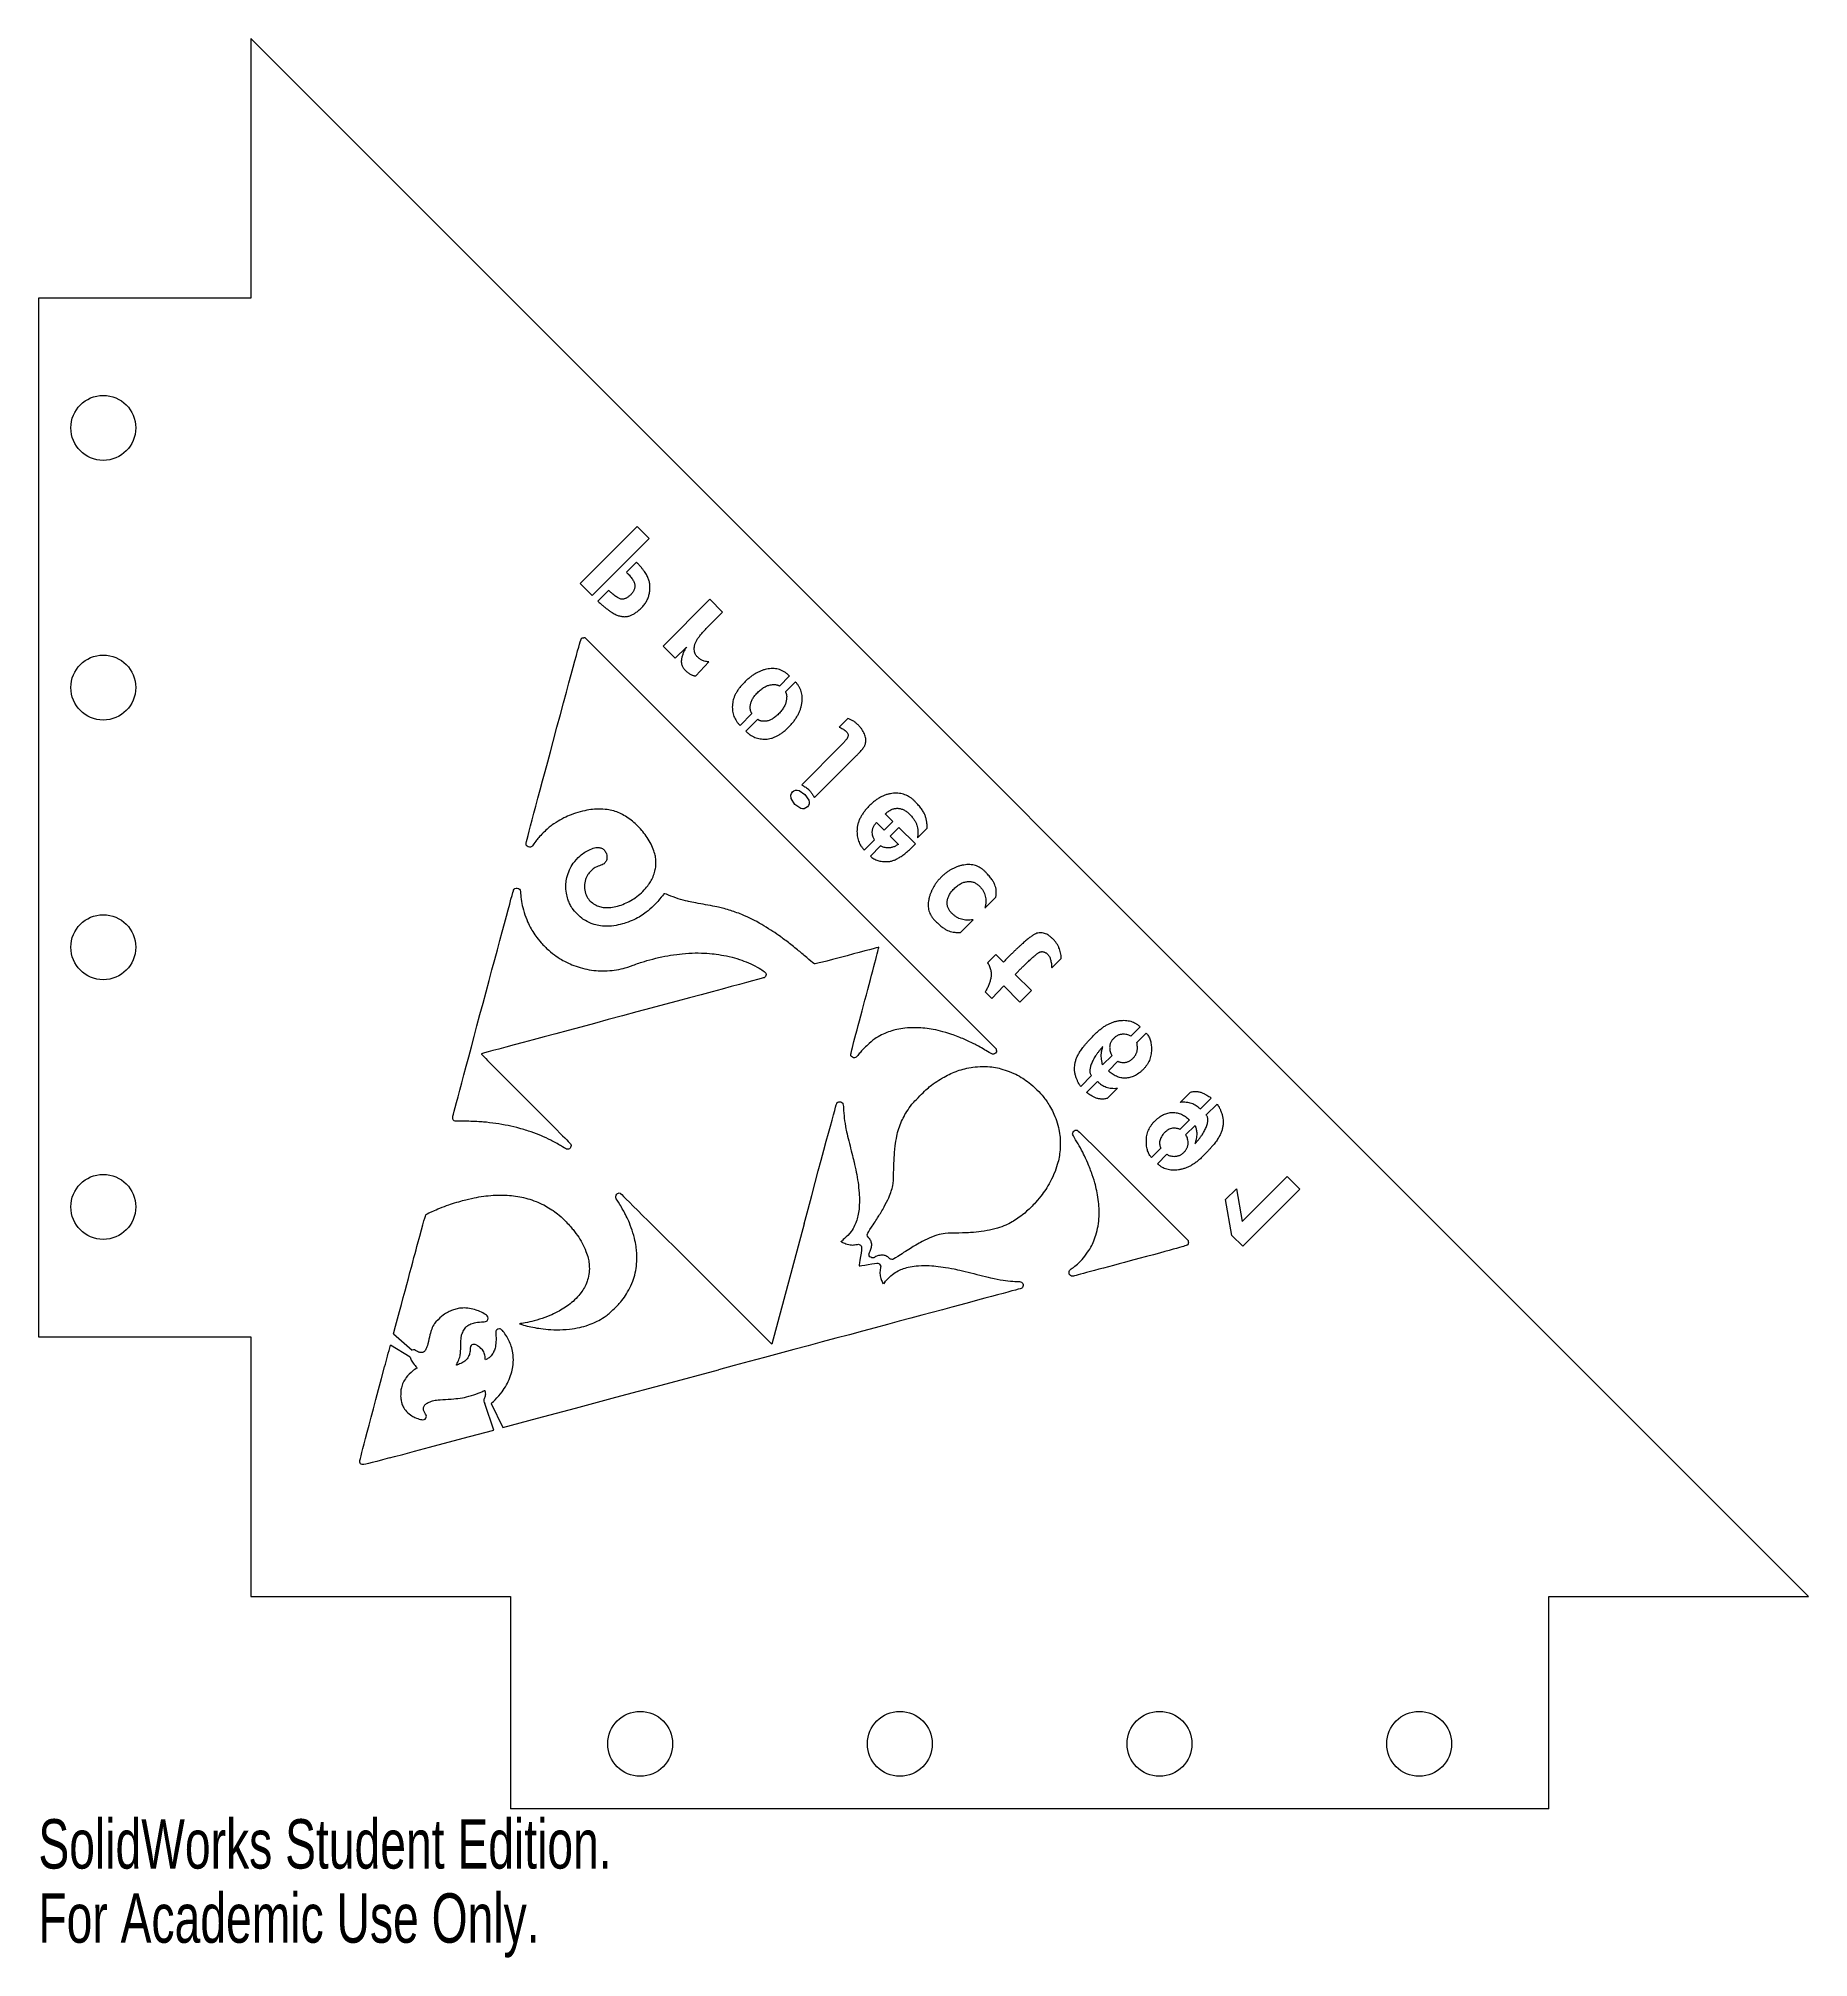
# Model space of a CAD drawing. Header units: inches. Extents: x -0.82 to 6, y -2.69 to 4.7.
import ezdxf

# ---------------------------------------------------------------- set-up
doc = ezdxf.new("R2010")
doc.units = ezdxf.units.IN
doc.header["$MEASUREMENT"] = 0
doc.styles.add('SLDTEXTSTYLE0', font='TXT', dxfattribs={"width": 0.7})

msp = doc.modelspace()

# ---------------------------------------------------------------- texts
at = {"color": 7, "linetype": 'Continuous', "char_height": 0.1903, "attachment_point": 1, "style": 'SLDTEXTSTYLE0'}
for s, insert in [('SolidWorks Student Edition.', (-0.8178, -2.1539)), ('For Academic Use Only.', (-0.8178, -2.4394))]:
    msp.add_mtext(s, dxfattribs=dict(at, insert=insert))

# ---------------------------------------------------------------- linework, layer by layer
at = {"color": 7, "linetype": 'Continuous', "lineweight": 15}
for p, q in [((0, 4.704), (0, 3.704)), ((6, -1.296), (0, 4.704)), ((-0.8178, 3.704), (-0.8178, -0.296)), ((0, 3.704), (-0.8178, 3.704)), ((1.2683, 2.6048), (1.4879, 2.8244)), ((1.4879, 2.8244), (1.5346, 2.7777)), ((1.5346, 2.7777), (1.315, 2.558)), ((1.4467, 2.6482), (1.4856, 2.6871)), ((1.315, 2.558), (1.2683, 2.6048)), ((1.3368, 2.5369), (1.3782, 2.5784)), ((1.5879, 2.364), (1.7681, 2.5442)), ((1.7681, 2.5442), (1.8175, 2.4948)), ((1.8175, 2.4948), (1.7704, 2.4483)), ((1.2885, 2.3961), (1.2827, 2.3961)), ((2.8727, 0.812), (1.2885, 2.3961)), ((1.6351, 2.3169), (1.5879, 2.364)), ((1.6783, 2.3601), (1.6351, 2.3169)), ((1.7638, 2.3028), (1.7144, 2.2488)), ((2.0748, 2.2488), (2.0359, 2.2099)), ((2.059, 2.1875), (2.0975, 2.226)), ((1.9305, 2.1045), (1.8844, 2.0584)), ((1.9071, 2.0356), (1.9533, 2.0817)), ((2.2662, 2.0513), (2.3001, 2.0847)), ((2.122, 1.83), (2.2755, 1.9835)), ((2.3238, 1.9331), (2.1713, 1.7806)), ((2.4441, 1.7173), (2.4731, 1.6884)), ((2.4395, 1.6548), (2.4099, 1.6844)), ((2.4731, 1.6884), (2.4395, 1.6548)), ((2.4625, 1.6318), (2.4961, 1.6653)), ((2.4942, 1.6001), (2.4625, 1.6318)), ((2.4961, 1.6653), (2.5597, 1.6018)), ((2.6048, 1.662), (2.5682, 1.6255)), ((2.4026, 1.6179), (2.3631, 1.5784)), ((2.3865, 1.555), (2.4256, 1.5949)), ((2.8703, 1.3971), (2.8276, 1.3544)), ((2.7821, 1.3096), (2.7334, 1.2609)), ((2.838, 1.1443), (2.8693, 1.1756)), ((2.8693, 1.1756), (2.899, 1.1466)), ((3.1212, 1.1607), (3.085, 1.1245)), ((2.9007, 1.0547), (2.8542, 1.0062)), ((2.9625, 0.9928), (2.9007, 1.0547)), ((2.9441, 1.0995), (3.0066, 1.0369)), ((3.0066, 1.0369), (2.9625, 0.9928)), ((2.8542, 1.0062), (2.8292, 1.032)), ((3.3891, 0.8613), (3.4253, 0.8976)), ((3.4487, 0.8735), (3.4124, 0.8373)), ((2.8727, 0.8063), (2.8727, 0.812)), ((3.2811, 0.7506), (3.3173, 0.7869)), ((3.3397, 0.7652), (3.3031, 0.7286)), ((3.1967, 0.6676), (3.2382, 0.7098)), ((3.2613, 0.6868), (3.2194, 0.6449)), ((3.2988, 0.6216), (3.3384, 0.6611)), ((3.6197, 0.6459), (3.5801, 0.6064)), ((3.6571, 0.5807), (3.6989, 0.6226)), ((3.7217, 0.5998), (3.6799, 0.558)), ((3.5788, 0.5024), (3.6153, 0.539)), ((3.6371, 0.5172), (3.6008, 0.481)), ((3.4694, 0.3937), (3.5056, 0.4299)), ((3.5287, 0.4069), (3.4922, 0.3703)), ((3.8188, 0.1476), (3.9917, 0.3206)), ((3.9917, 0.3206), (4.0402, 0.2722)), ((3.6116, 0.073), (3.3988, 0.2859)), ((3.7543, 0.2319), (3.7961, 0.2738)), ((3.779, 0.094), (3.7543, 0.2319)), ((3.7961, 0.2738), (3.8188, 0.1476)), ((4.0402, 0.2722), (3.8205, 0.0525)), ((2.1312, 0.1389), (2.0071, -0.3241)), ((2.2731, 0.0711), (2.2787, 0.0751)), ((3.8205, 0.0525), (3.779, 0.094)), ((2.2771, 0.0686), (2.2731, 0.0711)), ((3.6116, 0.0674), (3.6116, 0.073)), ((2.0071, -0.3241), (1.7159, -0.0338)), ((2.437, -0.0928), (2.4344, -0.0888)), ((2.4424, -0.0858), (2.437, -0.0928)), ((0.5501, -0.2844), (0.6221, -0.3474)), ((-0.8178, -0.296), (0, -0.296)), ((0, -0.296), (0, -1.296)), ((0.6137, -0.3752), (0.5382, -0.3287)), ((0.9358, -0.6554), (0.9018, -0.5532)), ((0.9256, -0.5525), (0.9713, -0.6459)), ((0, -1.296), (1, -1.296)), ((1, -1.296), (1, -2.1138)), ((5, -1.296), (6, -1.296)), ((5, -2.1138), (5, -1.296)), ((5, -2.1138), (1, -2.1138))]:
    msp.add_line(p, q, dxfattribs=at)
at = {"color": 7, "linetype": 'Continuous', "lineweight": 15, "flags": 128}
for points in [[(2.1438, 1.7444), (2.1384, 1.7402), (2.1321, 1.7374), (2.1253, 1.7369), (2.1186, 1.7383), (2.0961, 1.7537), (2.0811, 1.7764), (2.0801, 1.79), (2.0825, 1.7964), (2.0866, 1.8019), (2.0919, 1.8063), (2.0982, 1.809), (2.105, 1.8094), (2.1117, 1.8077), (2.1338, 1.7919), (2.1497, 1.7697), (2.1511, 1.763), (2.1507, 1.7561), (2.148, 1.7498), (2.1438, 1.7444)], [(0.9713, -0.6459), (1.1049, -0.61), (1.2506, -0.571), (1.4062, -0.5293), (1.5999, -0.4774), (1.8016, -0.4233)], [(0.5351, -0.7627), (0.5538, -0.7577), (0.5861, -0.7491), (0.6312, -0.737), (0.6883, -0.7217), (0.7599, -0.7025), (0.8428, -0.6803), (0.9358, -0.6554)]]:
    msp.add_lwpolyline(points, dxfattribs=at)
at = {"color": 7, "linetype": 'Continuous', "lineweight": 15}
for centre in [(-0.5678, 3.204), (-0.5678, 2.204), (-0.5678, 1.204), (-0.5678, 0.204), (1.5, -1.8638), (2.5, -1.8638), (3.5, -1.8638), (4.5, -1.8638)]:
    msp.add_circle(centre, 0.125, dxfattribs=at)
for points, knots in [([(1.3368, 2.5369), (1.3406, 2.5334), (1.3478, 2.5267), (1.3586, 2.5175), (1.3687, 2.5091), (1.3782, 2.5019), (1.3871, 2.4956), (1.3954, 2.4904), (1.403, 2.4862), (1.4101, 2.483), (1.4169, 2.4807), (1.4234, 2.4789), (1.4298, 2.4778), (1.436, 2.477), (1.4422, 2.4769), (1.4481, 2.4775), (1.4539, 2.4785), (1.4617, 2.4808), (1.4712, 2.485), (1.4826, 2.4917), (1.494, 2.5005), (1.5034, 2.509), (1.5105, 2.5167), (1.5156, 2.5228), (1.52, 2.5291), (1.5241, 2.5356), (1.5275, 2.5424), (1.5305, 2.5493), (1.5329, 2.5565), (1.5356, 2.5662), (1.5375, 2.5784), (1.538, 2.5929), (1.5363, 2.6071), (1.5333, 2.6188), (1.5296, 2.6282), (1.5259, 2.6355), (1.5214, 2.6433), (1.516, 2.6514), (1.5096, 2.6598), (1.5025, 2.6687), (1.4944, 2.6778), (1.4886, 2.6839), (1.4856, 2.6871)], [0, 0, 0, 0, 0.038635, 0.074321, 0.107172, 0.137267, 0.164484, 0.188923, 0.210839, 0.230174, 0.247811, 0.264722, 0.280963, 0.296698, 0.312001, 0.326856, 0.341699, 0.356553, 0.387251, 0.42026, 0.456068, 0.495298, 0.515509, 0.53532, 0.55471, 0.573869, 0.592804, 0.611691, 0.630725, 0.649739, 0.687279, 0.723509, 0.75911, 0.794947, 0.813954, 0.834637, 0.857034, 0.881556, 0.90791, 0.936562, 0.96716, 1, 1, 1, 1]), ([(1.4467, 2.6482), (1.4492, 2.6458), (1.4538, 2.6412), (1.4601, 2.6342), (1.4655, 2.6275), (1.4701, 2.6212), (1.4737, 2.6151), (1.4765, 2.6094), (1.4784, 2.604), (1.4793, 2.5988), (1.4794, 2.5938), (1.4789, 2.589), (1.4778, 2.5842), (1.4761, 2.5795), (1.4739, 2.5748), (1.4709, 2.5703), (1.4675, 2.5657), (1.4634, 2.5615), (1.4591, 2.5574), (1.4548, 2.5539), (1.4506, 2.5508), (1.4463, 2.5484), (1.4422, 2.5464), (1.438, 2.5451), (1.434, 2.5443), (1.4298, 2.544), (1.4254, 2.5447), (1.4204, 2.5464), (1.4149, 2.5492), (1.4088, 2.553), (1.402, 2.5579), (1.3945, 2.5637), (1.3866, 2.5707), (1.3811, 2.5757), (1.3782, 2.5784)], [0, 0, 0, 0, 0.0503306, 0.0964858, 0.1388194, 0.1772121, 0.2116641, 0.2426078, 0.2706899, 0.2960064, 0.3199624, 0.3436911, 0.3675731, 0.391982, 0.4171209, 0.4435992, 0.4716044, 0.5012519, 0.5308995, 0.5580686, 0.5838183, 0.6076633, 0.6299868, 0.6512364, 0.6712612, 0.6909096, 0.7120758, 0.7376336, 0.7676796, 0.8032174, 0.8440073, 0.8904468, 0.942323, 1, 1, 1, 1]), ([(1.7638, 2.3028), (1.7608, 2.3031), (1.7552, 2.3035), (1.7473, 2.3053), (1.7404, 2.3074), (1.733, 2.3117), (1.7252, 2.3179), (1.7175, 2.3242), (1.7124, 2.3309), (1.71, 2.3376), (1.7085, 2.3458), (1.7083, 2.3535), (1.7085, 2.3603), (1.7095, 2.3656), (1.7108, 2.3709), (1.7128, 2.3763), (1.7152, 2.3817), (1.7181, 2.3871), (1.7217, 2.3926), (1.7272, 2.4001), (1.7351, 2.4098), (1.7457, 2.422), (1.7575, 2.435), (1.766, 2.4438), (1.7704, 2.4483)], [0, 0, 0, 0, 0.045343, 0.085577, 0.121067, 0.152781, 0.212861, 0.27143, 0.302017, 0.337023, 0.378054, 0.426243, 0.452724, 0.479535, 0.506836, 0.535254, 0.564998, 0.595792, 0.628428, 0.662405, 0.735954, 0.816714, 0.904796, 1, 1, 1, 1]), ([(1.6783, 2.3601), (1.6759, 2.3564), (1.6712, 2.349), (1.6656, 2.3371), (1.6615, 2.3248), (1.6591, 2.3144), (1.6582, 2.306), (1.6584, 2.2998), (1.6594, 2.2939), (1.6613, 2.2881), (1.664, 2.2826), (1.6675, 2.2772), (1.6719, 2.2722), (1.6769, 2.2674), (1.6822, 2.2631), (1.6874, 2.2592), (1.6924, 2.2559), (1.6972, 2.2533), (1.7018, 2.2512), (1.7061, 2.2498), (1.7103, 2.2489), (1.7131, 2.2488), (1.7144, 2.2488)], [0, 0, 0, 0, 0.091579, 0.181207, 0.269765, 0.358414, 0.40195, 0.44391, 0.485046, 0.525715, 0.568227, 0.611651, 0.657592, 0.706036, 0.75436, 0.798626, 0.839725, 0.877471, 0.911676, 0.943505, 0.972473, 1, 1, 1, 1]), ([(2.0748, 2.2488), (2.0719, 2.2515), (2.0662, 2.2569), (2.0568, 2.2636), (2.0471, 2.2691), (2.0369, 2.2732), (2.0264, 2.276), (2.0155, 2.2773), (2.0041, 2.2774), (1.9925, 2.276), (1.9808, 2.2735), (1.969, 2.2698), (1.9574, 2.2651), (1.9459, 2.2591), (1.9345, 2.252), (1.9232, 2.2438), (1.912, 2.2345), (1.9012, 2.2241), (1.8909, 2.2133), (1.8818, 2.2021), (1.874, 2.191), (1.8675, 2.1799), (1.8623, 2.1686), (1.8585, 2.1573), (1.856, 2.146), (1.8547, 2.1347), (1.8548, 2.1236), (1.8558, 2.1129), (1.8578, 2.1027), (1.8611, 2.0929), (1.8653, 2.0835), (1.8706, 2.0746), (1.8769, 2.0661), (1.8819, 2.061), (1.8844, 2.0584)], [0, 0, 0, 0, 0.031316, 0.0611, 0.089972, 0.118276, 0.146312, 0.174725, 0.203976, 0.234468, 0.265813, 0.297748, 0.330306, 0.363799, 0.398708, 0.435047, 0.472837, 0.512471, 0.551864, 0.589181, 0.624476, 0.657872, 0.690043, 0.720913, 0.750881, 0.780478, 0.809376, 0.837166, 0.864328, 0.89102, 0.917517, 0.944382, 0.971694, 1, 1, 1, 1]), ([(1.9071, 2.0356), (1.9098, 2.0331), (1.915, 2.0281), (1.9234, 2.0216), (1.9324, 2.0163), (1.9417, 2.0119), (1.9514, 2.0086), (1.9616, 2.0064), (1.9721, 2.0053), (1.983, 2.0051), (1.9941, 2.0061), (2.0053, 2.0086), (2.0164, 2.0124), (2.0275, 2.0175), (2.0386, 2.024), (2.0497, 2.0317), (2.0607, 2.0408), (2.0716, 2.051), (2.0819, 2.062), (2.0912, 2.0732), (2.0994, 2.0847), (2.1065, 2.0963), (2.1123, 2.1081), (2.1171, 2.12), (2.1207, 2.1321), (2.123, 2.1442), (2.1243, 2.1562), (2.1242, 2.1677), (2.123, 2.1788), (2.1204, 2.1893), (2.1166, 2.1994), (2.1115, 2.2089), (2.1052, 2.2179), (2.1001, 2.2233), (2.0975, 2.226)], [0, 0, 0, 0, 0.028615, 0.056199, 0.083211, 0.109912, 0.136548, 0.163496, 0.19103, 0.219462, 0.248558, 0.278207, 0.308584, 0.340428, 0.373653, 0.408922, 0.446182, 0.485658, 0.525383, 0.563638, 0.600094, 0.635435, 0.669708, 0.702925, 0.73572, 0.768099, 0.799515, 0.829534, 0.858336, 0.886517, 0.914294, 0.9421, 0.970613, 1, 1, 1, 1]), ([(1.9305, 2.1045), (1.9298, 2.1053), (1.9283, 2.1069), (1.9267, 2.1098), (1.9254, 2.1132), (1.9244, 2.117), (1.9239, 2.1213), (1.9237, 2.126), (1.9239, 2.1312), (1.9244, 2.1367), (1.9255, 2.1425), (1.9273, 2.1485), (1.9297, 2.1545), (1.9329, 2.1606), (1.9369, 2.1668), (1.9416, 2.173), (1.9469, 2.1793), (1.9529, 2.1856), (1.9592, 2.1916), (1.9655, 2.1969), (1.9719, 2.2016), (1.9781, 2.2057), (1.9845, 2.2089), (1.9908, 2.2115), (1.997, 2.2135), (2.0032, 2.2145), (2.009, 2.2152), (2.0144, 2.2155), (2.0193, 2.2154), (2.0237, 2.2152), (2.0275, 2.2143), (2.0308, 2.2133), (2.0337, 2.2119), (2.0352, 2.2105), (2.0359, 2.2099)], [0, 0, 0, 0, 0.017204, 0.035464, 0.054758, 0.07595, 0.099264, 0.124619, 0.15253, 0.182777, 0.215252, 0.248588, 0.283833, 0.321108, 0.360725, 0.402944, 0.447742, 0.495265, 0.543308, 0.588386, 0.630899, 0.671332, 0.709754, 0.746636, 0.781941, 0.815927, 0.848077, 0.877483, 0.903919, 0.927486, 0.948512, 0.967435, 0.984347, 1, 1, 1, 1]), ([(2.059, 2.1875), (2.0596, 2.1867), (2.0609, 2.1851), (2.0623, 2.1821), (2.0633, 2.1786), (2.064, 2.1746), (2.0642, 2.1701), (2.0642, 2.1651), (2.0636, 2.1596), (2.0629, 2.1536), (2.0616, 2.1473), (2.0594, 2.141), (2.0567, 2.1346), (2.0533, 2.1282), (2.0491, 2.1218), (2.0444, 2.1153), (2.0389, 2.1089), (2.0329, 2.1026), (2.0266, 2.0966), (2.0203, 2.0913), (2.0141, 2.0866), (2.008, 2.0827), (2.0021, 2.0794), (1.9963, 2.0771), (1.9906, 2.0753), (1.985, 2.0744), (1.9797, 2.074), (1.9748, 2.074), (1.9702, 2.0743), (1.966, 2.0751), (1.9622, 2.0762), (1.9588, 2.0776), (1.9558, 2.0794), (1.9541, 2.081), (1.9533, 2.0817)], [0, 0, 0, 0, 0.015935, 0.033424, 0.052853, 0.074723, 0.098889, 0.125936, 0.156014, 0.188836, 0.223602, 0.259776, 0.296776, 0.335688, 0.376949, 0.420077, 0.465704, 0.513531, 0.561358, 0.605955, 0.647692, 0.686318, 0.72278, 0.756714, 0.788744, 0.819147, 0.848102, 0.874417, 0.898971, 0.921985, 0.942919, 0.962739, 0.981606, 1, 1, 1, 1]), ([(2.3238, 1.9331), (2.3269, 1.9361), (2.3329, 1.9419), (2.3411, 1.9502), (2.3483, 1.958), (2.3543, 1.9651), (2.3592, 1.9715), (2.363, 1.9772), (2.3658, 1.9823), (2.3678, 1.9883), (2.3689, 1.9954), (2.369, 2.0039), (2.368, 2.0124), (2.3656, 2.0211), (2.3619, 2.03), (2.3566, 2.0391), (2.3499, 2.0484), (2.3417, 2.0578), (2.3326, 2.0667), (2.3224, 2.0742), (2.3116, 2.0804), (2.3039, 2.0833), (2.3001, 2.0847)], [0, 0, 0, 0, 0.065653, 0.125026, 0.177925, 0.224685, 0.26537, 0.300112, 0.328964, 0.35282, 0.395016, 0.437344, 0.480314, 0.525188, 0.573234, 0.625688, 0.683656, 0.747295, 0.812957, 0.876373, 0.938268, 1, 1, 1, 1]), ([(2.2662, 2.0513), (2.2686, 2.0505), (2.2732, 2.0487), (2.2798, 2.0452), (2.2861, 2.0411), (2.2919, 2.0364), (2.2966, 2.0315), (2.3, 2.0263), (2.3012, 2.0208), (2.3007, 2.0162), (2.2992, 2.0126), (2.2976, 2.0095), (2.2953, 2.006), (2.2924, 2.0022), (2.289, 1.998), (2.285, 1.9935), (2.2805, 1.9886), (2.2772, 1.9853), (2.2755, 1.9835)], [0, 0, 0, 0, 0.078888, 0.157531, 0.237344, 0.317928, 0.392563, 0.455328, 0.511915, 0.566834, 0.598417, 0.63565, 0.679241, 0.73005, 0.787207, 0.851272, 0.92185, 1, 1, 1, 1]), ([(2.122, 1.83), (2.1249, 1.8282), (2.1304, 1.8249), (2.1377, 1.8203), (2.1433, 1.8162), (2.1472, 1.8132), (2.1498, 1.8105), (2.1518, 1.808), (2.1543, 1.805), (2.1571, 1.8013), (2.1601, 1.797), (2.1636, 1.7921), (2.1673, 1.7865), (2.1699, 1.7827), (2.1713, 1.7806)], [0, 0, 0, 0, 0.146591, 0.268985, 0.366794, 0.441383, 0.47718, 0.522551, 0.577586, 0.642337, 0.717608, 0.801871, 0.896167, 1, 1, 1, 1]), ([(2.6048, 1.662), (2.6049, 1.6668), (2.605, 1.6762), (2.6035, 1.6899), (2.6006, 1.7027), (2.597, 1.7129), (2.593, 1.7208), (2.5895, 1.7269), (2.5853, 1.7333), (2.5805, 1.74), (2.575, 1.7469), (2.5688, 1.754), (2.562, 1.7614), (2.5547, 1.769), (2.5468, 1.7763), (2.5381, 1.7825), (2.5289, 1.7876), (2.5193, 1.7917), (2.509, 1.7946), (2.4983, 1.7965), (2.487, 1.7972), (2.4753, 1.797), (2.4634, 1.7955), (2.4514, 1.7927), (2.4396, 1.7885), (2.4278, 1.7832), (2.4162, 1.7763), (2.4047, 1.7683), (2.3932, 1.7589), (2.3821, 1.7484), (2.3717, 1.7373), (2.3623, 1.7259), (2.3544, 1.7144), (2.3477, 1.7029), (2.3425, 1.6912), (2.3386, 1.6795), (2.336, 1.6677), (2.3349, 1.6559), (2.3349, 1.6444), (2.3359, 1.6333), (2.338, 1.6227), (2.3409, 1.6127), (2.3449, 1.6033), (2.35, 1.5944), (2.356, 1.586), (2.3608, 1.5809), (2.3631, 1.5784)], [0, 0, 0, 0, 0.028415, 0.055388, 0.081115, 0.106098, 0.119044, 0.133026, 0.148047, 0.164299, 0.181675, 0.20021, 0.220132, 0.241169, 0.262517, 0.283359, 0.303844, 0.324532, 0.345348, 0.366754, 0.388814, 0.412032, 0.435825, 0.459803, 0.484399, 0.50977, 0.536196, 0.563802, 0.592908, 0.623485, 0.654062, 0.68298, 0.710401, 0.736511, 0.76165, 0.785822, 0.809553, 0.832875, 0.855687, 0.877523, 0.898584, 0.919053, 0.939197, 0.959152, 0.979405, 1, 1, 1, 1]), ([(2.4441, 1.7173), (2.4461, 1.7191), (2.4499, 1.7226), (2.4559, 1.7272), (2.4619, 1.7311), (2.4679, 1.7342), (2.4739, 1.7365), (2.48, 1.7381), (2.486, 1.739), (2.492, 1.739), (2.498, 1.7384), (2.5039, 1.7372), (2.5097, 1.7353), (2.5154, 1.7328), (2.5211, 1.7296), (2.5267, 1.7257), (2.5322, 1.7213), (2.5392, 1.7146), (2.5472, 1.706), (2.5552, 1.6954), (2.5614, 1.6851), (2.5657, 1.6745), (2.5683, 1.6635), (2.5696, 1.6517), (2.5697, 1.6389), (2.5687, 1.6301), (2.5682, 1.6255)], [0, 0, 0, 0, 0.03862, 0.075405, 0.109662, 0.142565, 0.173548, 0.20342, 0.23296, 0.261863, 0.290915, 0.319771, 0.349475, 0.37962, 0.411232, 0.443844, 0.478414, 0.514429, 0.584859, 0.648639, 0.706936, 0.760422, 0.813473, 0.870669, 0.932741, 1, 1, 1, 1]), ([(2.4026, 1.6179), (2.4015, 1.6193), (2.3989, 1.6224), (2.3966, 1.6287), (2.3948, 1.6364), (2.394, 1.6438), (2.3938, 1.6503), (2.3944, 1.6553), (2.3956, 1.6602), (2.3972, 1.6652), (2.3996, 1.67), (2.4024, 1.6749), (2.4059, 1.6798), (2.4085, 1.6828), (2.4099, 1.6844)], [0, 0, 0, 0, 0.075295, 0.165972, 0.273329, 0.401755, 0.470718, 0.540077, 0.609922, 0.680644, 0.754842, 0.832516, 0.913977, 1, 1, 1, 1]), ([(2.3865, 1.555), (2.3885, 1.5532), (2.3925, 1.5495), (2.3994, 1.5448), (2.4069, 1.5409), (2.415, 1.5379), (2.4237, 1.5356), (2.433, 1.5341), (2.443, 1.5335), (2.4516, 1.5335), (2.4589, 1.534), (2.4646, 1.5351), (2.4704, 1.5366), (2.4764, 1.5386), (2.4825, 1.5412), (2.4888, 1.5441), (2.4952, 1.5477), (2.5018, 1.5517), (2.5085, 1.5562), (2.5154, 1.5612), (2.5224, 1.5668), (2.5296, 1.5728), (2.537, 1.5792), (2.5444, 1.5864), (2.5521, 1.5938), (2.5571, 1.5991), (2.5597, 1.6018)], [0, 0, 0, 0, 0.040761, 0.081633, 0.123311, 0.165796, 0.21035, 0.257361, 0.306592, 0.359073, 0.386424, 0.415129, 0.444992, 0.476269, 0.509005, 0.543616, 0.580049, 0.618243, 0.658458, 0.700851, 0.744932, 0.791494, 0.840357, 0.891283, 0.94457, 1, 1, 1, 1]), ([(2.4942, 1.6001), (2.4923, 1.599), (2.4887, 1.5967), (2.4832, 1.5937), (2.4777, 1.5912), (2.4724, 1.5893), (2.4672, 1.5877), (2.4621, 1.5868), (2.4571, 1.5863), (2.4508, 1.5865), (2.4437, 1.5872), (2.4363, 1.5889), (2.4301, 1.5912), (2.4271, 1.5937), (2.4256, 1.5949)], [0, 0, 0, 0, 0.090031, 0.175221, 0.256296, 0.33407, 0.407191, 0.477702, 0.546397, 0.612944, 0.734701, 0.839162, 0.925324, 1, 1, 1, 1]), ([(2.8703, 1.3971), (2.8708, 1.4015), (2.8717, 1.4099), (2.8714, 1.4222), (2.8695, 1.4339), (2.8667, 1.4431), (2.8636, 1.4504), (2.8604, 1.4561), (2.8565, 1.4621), (2.852, 1.4686), (2.8466, 1.4752), (2.8406, 1.4823), (2.8338, 1.4896), (2.8265, 1.4972), (2.8186, 1.5044), (2.8098, 1.5105), (2.8006, 1.5154), (2.7908, 1.519), (2.7804, 1.5213), (2.7696, 1.5224), (2.7582, 1.5222), (2.7464, 1.5208), (2.7346, 1.5184), (2.7229, 1.5149), (2.7115, 1.5105), (2.7005, 1.5051), (2.6897, 1.4988), (2.6792, 1.4915), (2.6691, 1.4832), (2.6594, 1.4741), (2.6503, 1.4644), (2.6419, 1.4543), (2.6345, 1.4439), (2.628, 1.4332), (2.6224, 1.4223), (2.6178, 1.411), (2.614, 1.3995), (2.6112, 1.3879), (2.6095, 1.3763), (2.6089, 1.3651), (2.6099, 1.3544), (2.6119, 1.3442), (2.6153, 1.3344), (2.6201, 1.3252), (2.6261, 1.3165), (2.6333, 1.3086), (2.6409, 1.3013), (2.6481, 1.2945), (2.655, 1.2884), (2.6614, 1.283), (2.6675, 1.2784), (2.6732, 1.2745), (2.6785, 1.2712), (2.6852, 1.2677), (2.6941, 1.2647), (2.7059, 1.2621), (2.7191, 1.2608), (2.7285, 1.2608), (2.7334, 1.2609)], [0, 0, 0, 0, 0.021645, 0.041987, 0.061325, 0.080124, 0.089934, 0.100693, 0.112661, 0.12563, 0.139859, 0.155237, 0.171696, 0.189572, 0.207634, 0.225148, 0.242384, 0.259623, 0.277011, 0.294964, 0.313727, 0.333515, 0.353807, 0.373962, 0.394094, 0.414444, 0.435138, 0.456205, 0.477839, 0.500173, 0.522507, 0.544213, 0.565318, 0.585992, 0.60629, 0.626443, 0.64641, 0.666519, 0.686045, 0.704598, 0.722297, 0.739395, 0.756413, 0.773446, 0.790804, 0.808867, 0.826662, 0.843115, 0.858397, 0.872278, 0.88495, 0.896418, 0.906803, 0.915898, 0.933808, 0.953597, 0.975619, 1, 1, 1, 1]), ([(2.7821, 1.3096), (2.7781, 1.3091), (2.7702, 1.3082), (2.7586, 1.3083), (2.7478, 1.3092), (2.7374, 1.3114), (2.7275, 1.3151), (2.7178, 1.3203), (2.7083, 1.3272), (2.7007, 1.3341), (2.695, 1.3403), (2.6912, 1.3452), (2.6881, 1.3505), (2.6857, 1.3559), (2.6838, 1.3614), (2.6827, 1.3672), (2.6821, 1.3732), (2.6822, 1.3794), (2.683, 1.3857), (2.6844, 1.392), (2.6867, 1.3982), (2.6897, 1.4045), (2.6934, 1.4107), (2.6978, 1.417), (2.703, 1.4232), (2.7088, 1.4293), (2.7149, 1.4351), (2.7213, 1.4403), (2.7275, 1.4449), (2.734, 1.4486), (2.7404, 1.4517), (2.7469, 1.4541), (2.7535, 1.4558), (2.7601, 1.4568), (2.7665, 1.4572), (2.7728, 1.4568), (2.7789, 1.4558), (2.7847, 1.4541), (2.7902, 1.4516), (2.7957, 1.4485), (2.8008, 1.4447), (2.8072, 1.4389), (2.8142, 1.4311), (2.821, 1.4213), (2.8263, 1.4114), (2.8295, 1.4011), (2.8311, 1.3904), (2.8314, 1.3791), (2.8302, 1.3669), (2.8284, 1.3587), (2.8276, 1.3544)], [0, 0, 0, 0, 0.030636, 0.059442, 0.086504, 0.112493, 0.138494, 0.165785, 0.195037, 0.226587, 0.242659, 0.258146, 0.273259, 0.287969, 0.302598, 0.317286, 0.332259, 0.34768, 0.36338, 0.379574, 0.396135, 0.413416, 0.431492, 0.450579, 0.4708, 0.492256, 0.513711, 0.534063, 0.553485, 0.572171, 0.589983, 0.607138, 0.624112, 0.640744, 0.657033, 0.672655, 0.687949, 0.702962, 0.718137, 0.733542, 0.749539, 0.765975, 0.798369, 0.828076, 0.855738, 0.882051, 0.908461, 0.936767, 0.967066, 1, 1, 1, 1]), ([(3.1212, 1.1607), (3.1212, 1.1644), (3.121, 1.1716), (3.1194, 1.1823), (3.1168, 1.1925), (3.113, 1.2024), (3.1082, 1.2119), (3.1022, 1.2212), (3.0952, 1.2299), (3.0872, 1.2382), (3.0788, 1.2455), (3.0702, 1.2515), (3.0617, 1.2559), (3.0531, 1.2589), (3.0446, 1.26), (3.0361, 1.2597), (3.0277, 1.2578), (3.0208, 1.2548), (3.0152, 1.2516), (3.0104, 1.2486), (3.0052, 1.2451), (2.9996, 1.2409), (2.9936, 1.2362), (2.9871, 1.2309), (2.9803, 1.225), (2.9729, 1.2187), (2.9652, 1.2116), (2.957, 1.204), (2.9483, 1.1959), (2.9393, 1.1871), (2.9298, 1.1778), (2.9199, 1.1679), (2.9095, 1.1575), (2.9025, 1.1503), (2.899, 1.1466)], [0, 0, 0, 0, 0.033918, 0.066903, 0.099525, 0.131965, 0.1648, 0.198395, 0.233219, 0.269169, 0.304314, 0.336516, 0.365891, 0.393474, 0.419655, 0.445405, 0.471792, 0.499259, 0.514619, 0.531914, 0.551176, 0.572723, 0.596408, 0.622282, 0.65003, 0.680275, 0.712553, 0.747042, 0.783743, 0.8225, 0.86377, 0.90696, 0.952369, 1, 1, 1, 1]), ([(2.9441, 1.0995), (2.9474, 1.1028), (2.9539, 1.1094), (2.9635, 1.1188), (2.9725, 1.1277), (2.9809, 1.136), (2.9889, 1.1436), (2.9963, 1.1505), (3.0032, 1.1569), (3.0095, 1.1627), (3.0153, 1.1678), (3.0206, 1.1723), (3.0254, 1.1762), (3.0296, 1.1794), (3.0333, 1.182), (3.0364, 1.1841), (3.0391, 1.1855), (3.0419, 1.1865), (3.0451, 1.1869), (3.0487, 1.187), (3.0524, 1.1866), (3.0559, 1.1855), (3.0595, 1.1839), (3.063, 1.1818), (3.0665, 1.1792), (3.0699, 1.176), (3.0732, 1.1722), (3.076, 1.1676), (3.0785, 1.1623), (3.0806, 1.1562), (3.0822, 1.1493), (3.0836, 1.1417), (3.0845, 1.1334), (3.0848, 1.1275), (3.085, 1.1245)], [0, 0, 0, 0, 0.065657, 0.127568, 0.185735, 0.240159, 0.290625, 0.33758, 0.38057, 0.420058, 0.455819, 0.487655, 0.515783, 0.540461, 0.561035, 0.578408, 0.592065, 0.602314, 0.619372, 0.6362, 0.652858, 0.669721, 0.687437, 0.7063, 0.726117, 0.747727, 0.770507, 0.795146, 0.822045, 0.851705, 0.883822, 0.919272, 0.958154, 1, 1, 1, 1]), ([(2.838, 1.1443), (2.8394, 1.1418), (2.8422, 1.1371), (2.8456, 1.1297), (2.8482, 1.1225), (2.8503, 1.1153), (2.8515, 1.1081), (2.852, 1.101), (2.8518, 1.094), (2.8505, 1.0848), (2.8477, 1.0732), (2.8429, 1.0594), (2.8368, 1.0455), (2.8317, 1.0365), (2.8292, 1.032)], [0, 0, 0, 0, 0.070808, 0.138275, 0.202835, 0.265133, 0.325524, 0.384654, 0.443068, 0.501432, 0.619683, 0.741946, 0.868345, 1, 1, 1, 1]), ([(3.1967, 0.6676), (3.1954, 0.6692), (3.1925, 0.6727), (3.1886, 0.6795), (3.1844, 0.6883), (3.1801, 0.6988), (3.1761, 0.7104), (3.1737, 0.7228), (3.1727, 0.7353), (3.1733, 0.748), (3.1754, 0.7609), (3.1792, 0.7739), (3.1849, 0.7869), (3.1908, 0.7979), (3.1967, 0.8069), (3.2021, 0.8143), (3.2083, 0.8223), (3.2154, 0.8308), (3.2234, 0.8399), (3.2323, 0.8495), (3.242, 0.8597), (3.2523, 0.8703), (3.2632, 0.8806), (3.2745, 0.89), (3.2859, 0.8981), (3.2975, 0.9052), (3.3092, 0.9109), (3.321, 0.9157), (3.3331, 0.9191), (3.3451, 0.9214), (3.357, 0.9226), (3.3684, 0.9225), (3.3793, 0.9214), (3.3897, 0.919), (3.3995, 0.9154), (3.4087, 0.9107), (3.4174, 0.9047), (3.4227, 0.9), (3.4253, 0.8976)], [0, 0, 0, 0, 0.013945, 0.03216, 0.054849, 0.082202, 0.11164, 0.140806, 0.169812, 0.199393, 0.229663, 0.26112, 0.294116, 0.329054, 0.348122, 0.369526, 0.393174, 0.418994, 0.447213, 0.477746, 0.510614, 0.545929, 0.581484, 0.615601, 0.648358, 0.679772, 0.710236, 0.739819, 0.76893, 0.797726, 0.825671, 0.852223, 0.877652, 0.902149, 0.9264, 0.950574, 0.974903, 1, 1, 1, 1]), ([(3.2817, 0.8211), (3.279, 0.8182), (3.2738, 0.8124), (3.2667, 0.8035), (3.2601, 0.7948), (3.2541, 0.7864), (3.2489, 0.778), (3.2444, 0.7698), (3.2404, 0.7617), (3.2373, 0.7538), (3.2348, 0.7464), (3.233, 0.7394), (3.2319, 0.733), (3.2316, 0.7272), (3.232, 0.722), (3.2333, 0.7173), (3.2353, 0.7131), (3.2372, 0.7109), (3.2382, 0.7098)], [0, 0, 0, 0, 0.093716, 0.183248, 0.268576, 0.349491, 0.427041, 0.500526, 0.570861, 0.637852, 0.700016, 0.756457, 0.807031, 0.852242, 0.892792, 0.930304, 0.965233, 1, 1, 1, 1]), ([(3.2811, 0.7506), (3.281, 0.7508), (3.2807, 0.7514), (3.2803, 0.7526), (3.28, 0.7544), (3.2795, 0.7569), (3.2788, 0.7599), (3.2783, 0.7636), (3.2775, 0.768), (3.2765, 0.7747), (3.2756, 0.7839), (3.2762, 0.7957), (3.2782, 0.8083), (3.2805, 0.8167), (3.2817, 0.8211)], [0, 0, 0, 0, 0.008463, 0.026414, 0.052583, 0.087282, 0.130701, 0.183431, 0.244871, 0.314719, 0.468565, 0.63238, 0.808618, 1, 1, 1, 1]), ([(3.4487, 0.8735), (3.4503, 0.8718), (3.4536, 0.8682), (3.4576, 0.8619), (3.4611, 0.855), (3.4639, 0.8473), (3.4662, 0.8389), (3.4678, 0.8297), (3.4688, 0.8198), (3.4691, 0.8093), (3.4687, 0.7987), (3.4672, 0.7882), (3.4647, 0.778), (3.4611, 0.7682), (3.4565, 0.7587), (3.4509, 0.7497), (3.4443, 0.7409), (3.4367, 0.7328), (3.4286, 0.7252), (3.4203, 0.7185), (3.4118, 0.7129), (3.4033, 0.7082), (3.3946, 0.7046), (3.3859, 0.7019), (3.377, 0.7004), (3.3681, 0.6997), (3.3592, 0.7002), (3.3505, 0.7015), (3.342, 0.7037), (3.3337, 0.7069), (3.3256, 0.7109), (3.3178, 0.7159), (3.3103, 0.7219), (3.3055, 0.7263), (3.3031, 0.7286)], [0, 0, 0, 0, 0.023569, 0.047737, 0.072824, 0.099553, 0.128004, 0.158405, 0.190947, 0.225775, 0.261284, 0.295776, 0.329816, 0.363838, 0.398051, 0.432999, 0.468608, 0.505641, 0.54235, 0.577219, 0.610303, 0.642049, 0.672561, 0.702442, 0.731713, 0.761049, 0.790125, 0.818816, 0.847481, 0.876182, 0.905731, 0.935933, 0.967202, 1, 1, 1, 1]), ([(3.3891, 0.8613), (3.3876, 0.8624), (3.3843, 0.8649), (3.3778, 0.867), (3.3698, 0.8684), (3.3623, 0.8689), (3.3557, 0.8689), (3.3506, 0.8682), (3.3458, 0.867), (3.341, 0.8653), (3.3364, 0.8631), (3.3319, 0.8603), (3.3276, 0.8569), (3.3235, 0.8531), (3.3197, 0.849), (3.3164, 0.8447), (3.3136, 0.8402), (3.3113, 0.8357), (3.3097, 0.831), (3.3087, 0.8262), (3.308, 0.8212), (3.3081, 0.8147), (3.3088, 0.8071), (3.3106, 0.799), (3.3133, 0.7921), (3.316, 0.7886), (3.3173, 0.7869)], [0, 0, 0, 0, 0.0383436, 0.0849064, 0.140426, 0.2068956, 0.2426366, 0.2777503, 0.3120806, 0.3470334, 0.3825758, 0.4191122, 0.4566427, 0.4962459, 0.535849, 0.5730927, 0.6096291, 0.6447491, 0.679102, 0.7133259, 0.7474463, 0.7827139, 0.8488752, 0.9062554, 0.9557754, 1, 1, 1, 1]), ([(3.3397, 0.7652), (3.3407, 0.7644), (3.3432, 0.7626), (3.3485, 0.7613), (3.3552, 0.7604), (3.3618, 0.7601), (3.3677, 0.7604), (3.3722, 0.7611), (3.3767, 0.7624), (3.3811, 0.7643), (3.3855, 0.7666), (3.3898, 0.7695), (3.3941, 0.7729), (3.3982, 0.7767), (3.402, 0.7809), (3.4054, 0.7853), (3.4083, 0.7898), (3.4107, 0.7944), (3.4125, 0.7991), (3.4138, 0.8041), (3.4146, 0.8091), (3.4148, 0.8141), (3.4147, 0.8189), (3.4147, 0.8232), (3.4144, 0.827), (3.4141, 0.8302), (3.4139, 0.8328), (3.4135, 0.8348), (3.4131, 0.8363), (3.4126, 0.837), (3.4124, 0.8373)], [0, 0, 0, 0, 0.030557, 0.071019, 0.123225, 0.188023, 0.22359, 0.258526, 0.294387, 0.331137, 0.369684, 0.409218, 0.451214, 0.495189, 0.539163, 0.581982, 0.622829, 0.662761, 0.701936, 0.740817, 0.77988, 0.819617, 0.857215, 0.890636, 0.919917, 0.944547, 0.964497, 0.980472, 0.99203, 1, 1, 1, 1]), ([(3.2613, 0.6868), (3.2638, 0.6844), (3.2687, 0.6798), (3.2769, 0.6739), (3.2857, 0.669), (3.2949, 0.6651), (3.3048, 0.6624), (3.3153, 0.6608), (3.3266, 0.6603), (3.3344, 0.6609), (3.3384, 0.6611)], [0, 0, 0, 0, 0.122384, 0.242198, 0.359876, 0.477688, 0.597841, 0.72394, 0.857516, 1, 1, 1, 1]), ([(3.2988, 0.6216), (3.2967, 0.6211), (3.2926, 0.6202), (3.2863, 0.6193), (3.2801, 0.6189), (3.2741, 0.6191), (3.2681, 0.6199), (3.2623, 0.6212), (3.2565, 0.6229), (3.2492, 0.626), (3.241, 0.6301), (3.2323, 0.6351), (3.2251, 0.6398), (3.2212, 0.6433), (3.2194, 0.6449)], [0, 0, 0, 0, 0.075391, 0.14828, 0.219774, 0.289632, 0.359203, 0.428295, 0.497275, 0.567638, 0.701654, 0.817249, 0.917124, 1, 1, 1, 1]), ([(3.7217, 0.5998), (3.7223, 0.5992), (3.7236, 0.5978), (3.7254, 0.5952), (3.7273, 0.5921), (3.7294, 0.5886), (3.7313, 0.5844), (3.7335, 0.5799), (3.7356, 0.5747), (3.7388, 0.5672), (3.742, 0.5573), (3.7444, 0.545), (3.7454, 0.5325), (3.7449, 0.5198), (3.7428, 0.5069), (3.7389, 0.4939), (3.7333, 0.4809), (3.7273, 0.4699), (3.7214, 0.4609), (3.7161, 0.4535), (3.7098, 0.4455), (3.7027, 0.437), (3.6947, 0.4279), (3.6859, 0.4183), (3.6761, 0.4081), (3.6658, 0.3975), (3.6549, 0.3872), (3.6437, 0.3778), (3.6322, 0.3697), (3.6206, 0.3627), (3.6089, 0.3568), (3.597, 0.3521), (3.585, 0.3486), (3.5729, 0.3462), (3.561, 0.3451), (3.5495, 0.345), (3.5385, 0.3463), (3.5281, 0.3486), (3.5182, 0.3522), (3.5089, 0.3571), (3.5001, 0.3631), (3.4948, 0.3679), (3.4922, 0.3703)], [0, 0, 0, 0, 0.006151, 0.013513, 0.021883, 0.031365, 0.0421, 0.053969, 0.066993, 0.081304, 0.110672, 0.139662, 0.168648, 0.198201, 0.228449, 0.259732, 0.29285, 0.327763, 0.346818, 0.368206, 0.391837, 0.41774, 0.445938, 0.476343, 0.509296, 0.544475, 0.580004, 0.613996, 0.64673, 0.678257, 0.708628, 0.738336, 0.767623, 0.796428, 0.82451, 0.8512, 0.876628, 0.901416, 0.925798, 0.950167, 0.974699, 1, 1, 1, 1]), ([(3.6571, 0.5807), (3.6546, 0.5831), (3.6497, 0.5878), (3.6414, 0.5936), (3.6327, 0.5985), (3.6235, 0.6023), (3.6137, 0.6051), (3.6031, 0.6067), (3.5918, 0.6072), (3.5841, 0.6067), (3.5801, 0.6064)], [0, 0, 0, 0, 0.122602, 0.24263, 0.359814, 0.477525, 0.597893, 0.724216, 0.857262, 1, 1, 1, 1]), ([(3.6197, 0.6459), (3.6218, 0.6464), (3.6259, 0.6474), (3.6322, 0.6483), (3.6384, 0.6486), (3.6444, 0.6484), (3.6504, 0.6477), (3.6563, 0.6464), (3.662, 0.6445), (3.6692, 0.6415), (3.6774, 0.6374), (3.6861, 0.6324), (3.6933, 0.6277), (3.6972, 0.6242), (3.6989, 0.6226)], [0, 0, 0, 0, 0.075506, 0.148505, 0.220108, 0.290072, 0.359748, 0.428945, 0.498266, 0.568735, 0.701902, 0.818064, 0.916998, 1, 1, 1, 1]), ([(3.4694, 0.3937), (3.4678, 0.3955), (3.4646, 0.3991), (3.4604, 0.4052), (3.4571, 0.4122), (3.4542, 0.4199), (3.4521, 0.4284), (3.4504, 0.4375), (3.4496, 0.4475), (3.4492, 0.458), (3.4498, 0.4687), (3.4512, 0.4792), (3.4538, 0.4894), (3.4573, 0.4993), (3.462, 0.5087), (3.4676, 0.5178), (3.4743, 0.5265), (3.4819, 0.5347), (3.49, 0.5423), (3.4983, 0.5489), (3.5067, 0.5546), (3.5152, 0.5593), (3.5239, 0.5629), (3.5326, 0.5656), (3.5415, 0.5671), (3.5504, 0.5678), (3.5593, 0.5673), (3.568, 0.5661), (3.5765, 0.5639), (3.5847, 0.5607), (3.5928, 0.5567), (3.6006, 0.5517), (3.6082, 0.5457), (3.6129, 0.5413), (3.6153, 0.539)], [0, 0, 0, 0, 0.023417, 0.047516, 0.072695, 0.099415, 0.127801, 0.158193, 0.190903, 0.22572, 0.261229, 0.29593, 0.330228, 0.364163, 0.398462, 0.4334, 0.469132, 0.506154, 0.542851, 0.577709, 0.610783, 0.642431, 0.672933, 0.702805, 0.732067, 0.761393, 0.79046, 0.819143, 0.847528, 0.876221, 0.905761, 0.935953, 0.967213, 1, 1, 1, 1]), ([(3.6364, 0.4467), (3.639, 0.4497), (3.6442, 0.4555), (3.6515, 0.4643), (3.6581, 0.473), (3.664, 0.4815), (3.6692, 0.4898), (3.6738, 0.498), (3.6777, 0.5061), (3.6809, 0.514), (3.6834, 0.5214), (3.6852, 0.5284), (3.6863, 0.5348), (3.6865, 0.5406), (3.6861, 0.5458), (3.6847, 0.5505), (3.6828, 0.5546), (3.6808, 0.5569), (3.6799, 0.558)], [0, 0, 0, 0, 0.0940871, 0.1835177, 0.2688215, 0.35015, 0.4272272, 0.5006912, 0.571006, 0.6379773, 0.7001241, 0.7565487, 0.8071085, 0.8522844, 0.8928227, 0.9303243, 0.9652431, 1, 1, 1, 1]), ([(3.5788, 0.5024), (3.5774, 0.5031), (3.5743, 0.5046), (3.5687, 0.5061), (3.5619, 0.5068), (3.554, 0.5073), (3.5454, 0.5065), (3.5367, 0.5032), (3.5282, 0.4979), (3.5202, 0.4907), (3.513, 0.4828), (3.5072, 0.4746), (3.5031, 0.4665), (3.5009, 0.4584), (3.5003, 0.4506), (3.5007, 0.4433), (3.5024, 0.4363), (3.5046, 0.4321), (3.5056, 0.4299)], [0, 0, 0, 0, 0.035755, 0.079028, 0.131016, 0.191905, 0.257776, 0.326754, 0.402443, 0.486491, 0.571179, 0.646696, 0.714945, 0.777977, 0.836461, 0.892257, 0.946025, 1, 1, 1, 1]), ([(3.5287, 0.4069), (3.5302, 0.4057), (3.5335, 0.4031), (3.54, 0.4007), (3.5481, 0.3993), (3.5557, 0.3986), (3.5624, 0.3988), (3.5674, 0.3995), (3.5723, 0.4007), (3.5771, 0.4025), (3.5817, 0.4047), (3.5862, 0.4075), (3.5905, 0.4108), (3.5947, 0.4147), (3.5985, 0.4188), (3.6017, 0.4231), (3.6045, 0.4276), (3.6068, 0.4321), (3.6084, 0.4368), (3.6096, 0.4416), (3.6101, 0.4466), (3.6102, 0.4531), (3.6094, 0.4607), (3.6076, 0.4689), (3.6049, 0.4757), (3.6021, 0.4793), (3.6008, 0.481)], [0, 0, 0, 0, 0.039225, 0.086066, 0.142329, 0.208983, 0.244562, 0.279509, 0.314241, 0.349187, 0.38456, 0.420923, 0.458645, 0.498059, 0.537473, 0.574913, 0.610878, 0.645831, 0.68002, 0.714186, 0.748554, 0.783189, 0.849035, 0.906702, 0.955986, 1, 1, 1, 1]), ([(3.6371, 0.5172), (3.6379, 0.5155), (3.6395, 0.5118), (3.6413, 0.5056), (3.6426, 0.4985), (3.6435, 0.4905), (3.6436, 0.4813), (3.6423, 0.4709), (3.6399, 0.4591), (3.6376, 0.451), (3.6364, 0.4467)], [0, 0, 0, 0, 0.078537, 0.167524, 0.266809, 0.378102, 0.503728, 0.648047, 0.813518, 1, 1, 1, 1])]:
    msp.add_open_spline(points, degree=3, knots=knots, dxfattribs=at)
for points in [[(1.1648, 1.9966), (1.2464, 2.3011), (1.2701, 2.3879), (1.273, 2.3914)], [(1.273, 2.3914), (1.2762, 2.3956), (1.2774, 2.3961), (1.2827, 2.3961)], [(1.0603, 1.6016), (1.0602, 1.6043), (1.1071, 1.782), (1.1648, 1.9966)], [(1.2197, 1.7083), (1.2126, 1.7053), (1.1997, 1.6987), (1.1911, 1.6938)], [(1.251, 1.7202), (1.2409, 1.7168), (1.2268, 1.7115), (1.2197, 1.7083)], [(1.2865, 1.7298), (1.2771, 1.7279), (1.2612, 1.7235), (1.251, 1.7202)], [(1.3169, 1.7347), (1.3096, 1.7339), (1.2959, 1.7318), (1.2865, 1.7298)], [(1.3481, 1.7358), (1.3383, 1.736), (1.3241, 1.7355), (1.3169, 1.7347)], [(1.3788, 1.7333), (1.3719, 1.7345), (1.3581, 1.7356), (1.3481, 1.7358)], [(1.4039, 1.7271), (1.3969, 1.7293), (1.3857, 1.7322), (1.3788, 1.7333)], [(1.4267, 1.7178), (1.421, 1.7205), (1.4107, 1.7247), (1.4039, 1.7271)], [(1.4484, 1.7051), (1.4421, 1.7092), (1.4323, 1.7149), (1.4267, 1.7178)], [(1.4701, 1.689), (1.4645, 1.6937), (1.4546, 1.7009), (1.4484, 1.7051)], [(1.1267, 1.6445), (1.112, 1.6298), (1.1043, 1.6213), (1.098, 1.6125)], [(1.1611, 1.6748), (1.1497, 1.6667), (1.1427, 1.6607), (1.1267, 1.6445)], [(1.1911, 1.6938), (1.1825, 1.6889), (1.1691, 1.6804), (1.1611, 1.6748)], [(1.491, 1.6703), (1.4853, 1.676), (1.476, 1.6843), (1.4701, 1.689)], [(1.5103, 1.6491), (1.5052, 1.6551), (1.4966, 1.6647), (1.491, 1.6703)], [(1.5273, 1.626), (1.523, 1.6325), (1.5153, 1.6429), (1.5103, 1.6491)], [(1.0644, 1.5932), (1.0617, 1.5958), (1.0605, 1.5985), (1.0603, 1.6016)], [(1.0743, 1.5892), (1.0697, 1.5893), (1.0675, 1.5901), (1.0644, 1.5932)], [(1.0849, 1.5949), (1.0807, 1.5897), (1.0798, 1.5892), (1.0743, 1.5892)], [(1.098, 1.6125), (1.0933, 1.6058), (1.0874, 1.598), (1.0849, 1.5949)], [(1.255, 1.5423), (1.2639, 1.552), (1.272, 1.5595), (1.2778, 1.5637)], [(1.2778, 1.5637), (1.2826, 1.5671), (1.2911, 1.5725), (1.2968, 1.5755)], [(1.2968, 1.5755), (1.3024, 1.5784), (1.3123, 1.5826), (1.3187, 1.5849)], [(1.3187, 1.5849), (1.3258, 1.5872), (1.3335, 1.5887), (1.338, 1.5885)], [(1.338, 1.5885), (1.3421, 1.5883), (1.3482, 1.5867), (1.3515, 1.5852)], [(1.3515, 1.5852), (1.355, 1.5835), (1.3594, 1.5805), (1.3613, 1.5785)], [(1.3613, 1.5785), (1.3634, 1.5764), (1.3666, 1.5712), (1.3687, 1.567)], [(1.3687, 1.567), (1.3709, 1.5621), (1.3721, 1.5561), (1.3721, 1.5503)], [(1.5418, 1.6009), (1.5382, 1.6083), (1.5316, 1.6196), (1.5273, 1.626)], [(1.5525, 1.5754), (1.5502, 1.5821), (1.5453, 1.5937), (1.5418, 1.6009)], [(1.5584, 1.5543), (1.5575, 1.5592), (1.5546, 1.5687), (1.5525, 1.5754)], [(1.5607, 1.5313), (1.5605, 1.5391), (1.5595, 1.5495), (1.5584, 1.5543)], [(1.215, 1.46), (1.2158, 1.4663), (1.219, 1.4785), (1.2221, 1.4874)], [(1.2221, 1.4874), (1.225, 1.4963), (1.2306, 1.5089), (1.2342, 1.5155)], [(1.2342, 1.5155), (1.2395, 1.5247), (1.244, 1.5306), (1.255, 1.5423)], [(1.2985, 1.4835), (1.2955, 1.4789), (1.2914, 1.4703), (1.2893, 1.4643)], [(1.3093, 1.4972), (1.3064, 1.4943), (1.3015, 1.488), (1.2985, 1.4835)], [(1.323, 1.508), (1.3184, 1.505), (1.3122, 1.5002), (1.3093, 1.4972)], [(1.3435, 1.5177), (1.3368, 1.5154), (1.3275, 1.511), (1.323, 1.508)], [(1.3607, 1.5257), (1.358, 1.5236), (1.3504, 1.5201), (1.3435, 1.5177)], [(1.3687, 1.5353), (1.3668, 1.5318), (1.3633, 1.5277), (1.3607, 1.5257)], [(1.3721, 1.5503), (1.3721, 1.544), (1.3711, 1.5394), (1.3687, 1.5353)], [(1.5447, 1.4653), (1.5475, 1.4708), (1.5514, 1.4804), (1.5534, 1.4866)], [(1.5534, 1.4866), (1.5555, 1.4927), (1.558, 1.5021), (1.559, 1.5074)], [(1.559, 1.5074), (1.5601, 1.5128), (1.5608, 1.5235), (1.5607, 1.5313)], [(0.8947, 0.9886), (0.9584, 1.2263), (1.0113, 1.4223), (1.0122, 1.4241)], [(1.0122, 1.4241), (1.0131, 1.4265), (1.0152, 1.4285), (1.0178, 1.43)], [(1.0178, 1.43), (1.0201, 1.4313), (1.0241, 1.432), (1.0267, 1.4316)], [(1.0267, 1.4316), (1.0295, 1.4313), (1.0327, 1.4296), (1.0347, 1.4275)], [(1.0347, 1.4275), (1.0368, 1.4252), (1.0383, 1.4219), (1.0385, 1.4187)], [(1.0385, 1.4187), (1.0389, 1.416), (1.0399, 1.4062), (1.0409, 1.397)], [(1.2139, 1.4341), (1.2137, 1.4422), (1.2141, 1.4538), (1.215, 1.46)], [(1.217, 1.4063), (1.2154, 1.4136), (1.214, 1.4261), (1.2139, 1.4341)], [(1.2229, 1.3853), (1.2212, 1.3895), (1.2186, 1.399), (1.217, 1.4063)], [(1.2893, 1.4643), (1.2866, 1.4563), (1.2856, 1.4492), (1.2856, 1.4384)], [(1.2856, 1.4384), (1.2857, 1.427), (1.2867, 1.4207), (1.2899, 1.4112)], [(1.2899, 1.4112), (1.2927, 1.4027), (1.2961, 1.396), (1.3005, 1.39)], [(1.4753, 1.3908), (1.4815, 1.3948), (1.4921, 1.4029), (1.4989, 1.4085)], [(1.4989, 1.4085), (1.5063, 1.4149), (1.5148, 1.4234), (1.5207, 1.4303)], [(1.5207, 1.4303), (1.5261, 1.4367), (1.5325, 1.4448), (1.535, 1.4485)], [(1.535, 1.4485), (1.5376, 1.4523), (1.5419, 1.4599), (1.5447, 1.4653)], [(1.5911, 1.4091), (1.5899, 1.4078), (1.5826, 1.3989), (1.5749, 1.3894)], [(1.6095, 1.4044), (1.595, 1.4107), (1.5928, 1.4113), (1.5911, 1.4091)], [(1.6461, 1.391), (1.6351, 1.3945), (1.6186, 1.4006), (1.6095, 1.4044)], [(1.0409, 1.397), (1.0418, 1.3879), (1.0439, 1.3734), (1.0458, 1.365)], [(1.0458, 1.365), (1.0475, 1.3566), (1.0521, 1.3404), (1.056, 1.3292)], [(1.2301, 1.3689), (1.2278, 1.3736), (1.2244, 1.381), (1.2229, 1.3853)], [(1.2393, 1.3526), (1.2367, 1.3568), (1.2325, 1.3642), (1.2301, 1.3689)], [(1.2571, 1.3321), (1.25, 1.3392), (1.2421, 1.3485), (1.2393, 1.3526)], [(1.2795, 1.3126), (1.2736, 1.3165), (1.2649, 1.3241), (1.2571, 1.3321)], [(1.3005, 1.39), (1.3053, 1.3835), (1.309, 1.3797), (1.316, 1.3745)], [(1.316, 1.3745), (1.3209, 1.3708), (1.3292, 1.366), (1.3345, 1.3639)], [(1.3345, 1.3639), (1.3397, 1.3618), (1.3479, 1.3593), (1.3528, 1.3583)], [(1.3528, 1.3583), (1.3578, 1.3572), (1.3674, 1.3564), (1.3741, 1.3564)], [(1.3741, 1.3564), (1.381, 1.3564), (1.3923, 1.3576), (1.3997, 1.3591)], [(1.3997, 1.3591), (1.407, 1.3605), (1.419, 1.3639), (1.4264, 1.3666)], [(1.4264, 1.3666), (1.434, 1.3693), (1.4455, 1.3742), (1.4521, 1.3774)], [(1.4521, 1.3774), (1.4588, 1.3807), (1.4693, 1.3867), (1.4753, 1.3908)], [(1.5181, 1.3346), (1.5124, 1.3304), (1.5024, 1.3242), (1.4959, 1.3204)], [(1.5447, 1.3569), (1.5358, 1.3486), (1.5237, 1.3385), (1.5181, 1.3346)], [(1.5749, 1.3894), (1.5648, 1.3768), (1.5565, 1.3679), (1.5447, 1.3569)], [(1.6822, 1.3809), (1.6734, 1.3831), (1.6571, 1.3876), (1.6461, 1.391)], [(1.7423, 1.3694), (1.718, 1.3738), (1.691, 1.379), (1.6822, 1.3809)], [(1.807, 1.3569), (1.7957, 1.3595), (1.7665, 1.3652), (1.7423, 1.3694)], [(1.8543, 1.3435), (1.8397, 1.3483), (1.8184, 1.3543), (1.807, 1.3569)], [(1.9019, 1.3254), (1.8904, 1.3305), (1.8689, 1.3387), (1.8543, 1.3435)], [(1.056, 1.3292), (1.0598, 1.3179), (1.066, 1.3025), (1.0696, 1.295)], [(1.0696, 1.295), (1.0734, 1.2874), (1.0796, 1.276), (1.0833, 1.2695)], [(1.0833, 1.2695), (1.0872, 1.263), (1.0939, 1.2528), (1.0981, 1.2468)], [(1.3005, 1.3006), (1.2941, 1.3037), (1.2846, 1.3091), (1.2795, 1.3126)], [(1.3193, 1.2926), (1.3154, 1.294), (1.3068, 1.2975), (1.3005, 1.3006)], [(1.3404, 1.2874), (1.3328, 1.2889), (1.3234, 1.2912), (1.3193, 1.2926)], [(1.3718, 1.2846), (1.362, 1.2846), (1.3478, 1.2858), (1.3404, 1.2874)], [(1.4069, 1.2879), (1.3966, 1.2858), (1.3825, 1.2845), (1.3718, 1.2846)], [(1.4384, 1.2957), (1.4305, 1.2933), (1.4163, 1.2899), (1.4069, 1.2879)], [(1.4685, 1.3067), (1.4597, 1.3031), (1.4462, 1.298), (1.4384, 1.2957)], [(1.4959, 1.3204), (1.4894, 1.3167), (1.4771, 1.3104), (1.4685, 1.3067)], [(1.9405, 1.3071), (1.931, 1.3121), (1.9136, 1.3204), (1.9019, 1.3254)], [(1.9767, 1.2865), (1.9661, 1.2928), (1.9499, 1.302), (1.9405, 1.3071)], [(2.0109, 1.2649), (2.0026, 1.2705), (1.9871, 1.2803), (1.9767, 1.2865)], [(2.0398, 1.2448), (2.0323, 1.2502), (2.0194, 1.2592), (2.0109, 1.2649)], [(1.0981, 1.2468), (1.1024, 1.241), (1.1117, 1.2293), (1.1189, 1.2212)], [(1.1189, 1.2212), (1.1279, 1.2108), (1.1367, 1.202), (1.1476, 1.1925)], [(1.1476, 1.1925), (1.1562, 1.185), (1.1692, 1.1748), (1.1763, 1.1698)], [(2.0751, 1.2183), (2.0634, 1.2275), (2.0474, 1.2394), (2.0398, 1.2448)], [(2.1143, 1.187), (2.1046, 1.1951), (2.087, 1.2092), (2.0751, 1.2183)], [(2.1498, 1.1568), (2.1401, 1.1653), (2.1241, 1.1789), (2.1143, 1.187)], [(2.4191, 1.2038), (2.4185, 1.2038), (2.3635, 1.1893), (2.2965, 1.1714)], [(2.3655, 1.0001), (2.3955, 1.112), (2.4197, 1.2036), (2.4191, 1.2038)], [(1.1763, 1.1698), (1.1835, 1.1648), (1.1953, 1.1573), (1.2026, 1.1532)], [(1.2026, 1.1532), (1.2099, 1.1491), (1.2222, 1.143), (1.2298, 1.1396)], [(1.2298, 1.1396), (1.2376, 1.1362), (1.2516, 1.131), (1.2611, 1.128)], [(1.2611, 1.128), (1.2706, 1.1247), (1.2859, 1.1208), (1.295, 1.1189)], [(1.295, 1.1189), (1.3041, 1.1171), (1.3198, 1.1149), (1.3298, 1.1139)], [(1.3298, 1.1139), (1.3397, 1.1131), (1.3557, 1.1126), (1.3653, 1.1128)], [(1.3653, 1.1128), (1.3748, 1.1131), (1.3905, 1.1144), (1.4001, 1.1158)], [(1.4001, 1.1158), (1.4099, 1.1172), (1.4251, 1.1202), (1.434, 1.1225)], [(1.434, 1.1225), (1.443, 1.1246), (1.4604, 1.1303), (1.473, 1.135)], [(1.473, 1.135), (1.4854, 1.1396), (1.5048, 1.1461), (1.516, 1.1494)], [(1.516, 1.1494), (1.5272, 1.1528), (1.5469, 1.1581), (1.5598, 1.1615)], [(1.5598, 1.1615), (1.5727, 1.1646), (1.5935, 1.1691), (1.6059, 1.1713)], [(1.6059, 1.1713), (1.6182, 1.1734), (1.6386, 1.1764), (1.6512, 1.1778)], [(1.6512, 1.1778), (1.6638, 1.1792), (1.6856, 1.1809), (1.6996, 1.1815)], [(1.6996, 1.1815), (1.7136, 1.182), (1.7347, 1.182), (1.7467, 1.1812)], [(1.7467, 1.1812), (1.7586, 1.1805), (1.7757, 1.1792), (1.7846, 1.1781)], [(1.7846, 1.1781), (1.7936, 1.1773), (1.8106, 1.1745), (1.8223, 1.1723)], [(1.8223, 1.1723), (1.8341, 1.17), (1.8526, 1.1657), (1.8633, 1.1628)], [(1.8633, 1.1628), (1.874, 1.1597), (1.8905, 1.1544), (1.8997, 1.1509)], [(1.8997, 1.1509), (1.9089, 1.1474), (1.9245, 1.1406), (1.9342, 1.136)], [(1.9342, 1.136), (1.9439, 1.1312), (1.9573, 1.124), (1.9641, 1.12)], [(1.9641, 1.12), (1.9707, 1.1159), (1.9781, 1.1107), (1.9804, 1.1084)], [(2.1713, 1.14), (2.1692, 1.1407), (2.1597, 1.1481), (2.1498, 1.1568)], [(2.2965, 1.1714), (2.2089, 1.1479), (2.1739, 1.1391), (2.1713, 1.14)], [(1.9771, 1.0866), (1.9752, 1.0856), (1.7299, 1.0196), (1.4324, 0.9398)], [(1.9828, 1.0915), (1.9817, 1.0898), (1.9793, 1.0876), (1.9771, 1.0866)], [(1.9804, 1.1084), (1.9836, 1.1052), (1.9847, 1.103), (1.9847, 1.0994)], [(1.9847, 1.0994), (1.9847, 1.0969), (1.9838, 1.0933), (1.9828, 1.0915)], [(0.7781, 0.5509), (0.7785, 0.554), (0.831, 0.751), (0.8947, 0.9886)], [(2.3108, 0.7911), (2.3109, 0.7942), (2.3355, 0.8881), (2.3655, 1.0001)], [(1.4324, 0.9398), (1.1348, 0.8601), (0.8902, 0.7944), (0.889, 0.7939)], [(2.5111, 0.8913), (2.5023, 0.8899), (2.4894, 0.8874), (2.4824, 0.8857)], [(2.5503, 0.894), (2.5377, 0.8937), (2.5201, 0.8926), (2.5111, 0.8913)], [(2.5889, 0.8929), (2.5803, 0.8936), (2.563, 0.8941), (2.5503, 0.894)], [(2.6209, 0.8887), (2.6119, 0.8903), (2.5975, 0.8922), (2.5889, 0.8929)], [(2.6564, 0.8813), (2.646, 0.8838), (2.6301, 0.8872), (2.6209, 0.8887)], [(2.3723, 0.8249), (2.3581, 0.8115), (2.3516, 0.8046), (2.3438, 0.7941)], [(2.4034, 0.8508), (2.3943, 0.8448), (2.3852, 0.8373), (2.3723, 0.8249)], [(2.4293, 0.8661), (2.4221, 0.8624), (2.4104, 0.8556), (2.4034, 0.8508)], [(2.4562, 0.8777), (2.4487, 0.8749), (2.4367, 0.8697), (2.4293, 0.8661)], [(2.4824, 0.8857), (2.4755, 0.884), (2.4637, 0.8803), (2.4562, 0.8777)], [(2.7, 0.8681), (2.6865, 0.8728), (2.6668, 0.8787), (2.6564, 0.8813)], [(2.7473, 0.8497), (2.735, 0.8552), (2.7137, 0.8634), (2.7, 0.8681)], [(2.7887, 0.8303), (2.7783, 0.8356), (2.7598, 0.8443), (2.7473, 0.8497)], [(2.8314, 0.8064), (2.8183, 0.8142), (2.799, 0.8249), (2.7887, 0.8303)], [(0.889, 0.7939), (0.8868, 0.7929), (0.8969, 0.7826), (1.0599, 0.6196)], [(2.3139, 0.7828), (2.3118, 0.7848), (2.3108, 0.7876), (2.3108, 0.7911)], [(2.3211, 0.7785), (2.3189, 0.7792), (2.3155, 0.7811), (2.3139, 0.7828)], [(2.3294, 0.7788), (2.3271, 0.7778), (2.3235, 0.7777), (2.3211, 0.7785)], [(2.3438, 0.7941), (2.3354, 0.783), (2.3328, 0.7801), (2.3294, 0.7788)], [(2.7506, 0.7361), (2.7587, 0.7382), (2.7728, 0.7409), (2.7817, 0.7422)], [(2.7817, 0.7422), (2.7907, 0.7435), (2.8073, 0.7447), (2.8187, 0.7447)], [(2.8187, 0.7447), (2.8301, 0.7447), (2.8459, 0.7439), (2.8541, 0.7428)], [(2.8601, 0.7924), (2.8561, 0.7921), (2.8513, 0.7946), (2.8314, 0.8064)], [(2.8541, 0.7428), (2.8623, 0.7418), (2.875, 0.7395), (2.8824, 0.7378)], [(2.8687, 0.7966), (2.866, 0.794), (2.8633, 0.7926), (2.8601, 0.7924)], [(2.8727, 0.8063), (2.8726, 0.8019), (2.8717, 0.7996), (2.8687, 0.7966)], [(2.5775, 0.6319), (2.5943, 0.6486), (2.6094, 0.6628), (2.6165, 0.6683)], [(2.6165, 0.6683), (2.6229, 0.6733), (2.6346, 0.6817), (2.6428, 0.6871)], [(2.6428, 0.6871), (2.6509, 0.6925), (2.6633, 0.7003), (2.6706, 0.7042)], [(2.6706, 0.7042), (2.6778, 0.7082), (2.6894, 0.714), (2.6965, 0.7173)], [(2.6965, 0.7173), (2.7036, 0.7206), (2.7153, 0.7252), (2.7224, 0.7278)], [(2.7224, 0.7278), (2.7297, 0.7304), (2.7423, 0.7342), (2.7506, 0.7361)], [(2.8824, 0.7378), (2.8898, 0.736), (2.9038, 0.7319), (2.9133, 0.7285)], [(2.9133, 0.7285), (2.9229, 0.7252), (2.9378, 0.7189), (2.9464, 0.7146)], [(2.9464, 0.7146), (2.9549, 0.7102), (2.9671, 0.7033), (2.9733, 0.6994)], [(2.9733, 0.6994), (2.9796, 0.6953), (2.9906, 0.6874), (2.9977, 0.682)], [(2.9977, 0.682), (3.0051, 0.6763), (3.0181, 0.6646), (3.0276, 0.6551)], [(1.0599, 0.6196), (1.1767, 0.5028), (1.2334, 0.4456), (1.2339, 0.4436)], [(2.1312, 0.1389), (2.2146, 0.4503), (2.2561, 0.6029), (2.2579, 0.6047)], [(2.2579, 0.6047), (2.2594, 0.6062), (2.2626, 0.6081), (2.2649, 0.6088)], [(2.2649, 0.6088), (2.2673, 0.6095), (2.271, 0.6093), (2.2733, 0.6084)], [(2.2733, 0.6084), (2.2756, 0.6075), (2.2786, 0.605), (2.2799, 0.603)], [(2.2799, 0.603), (2.2815, 0.6008), (2.2825, 0.5933), (2.283, 0.583)], [(2.5233, 0.5655), (2.5276, 0.5726), (2.5354, 0.5842), (2.5405, 0.5914)], [(2.5405, 0.5914), (2.548, 0.6016), (2.556, 0.6104), (2.5775, 0.6319)], [(3.0276, 0.6551), (3.0369, 0.6458), (3.0479, 0.634), (3.0518, 0.6289)], [(3.0518, 0.6289), (3.056, 0.6238), (3.0615, 0.6163), (3.0645, 0.6122)], [(3.0645, 0.6122), (3.0674, 0.608), (3.0729, 0.5994), (3.0768, 0.593)], [(3.0768, 0.593), (3.0807, 0.5866), (3.0868, 0.5751), (3.0906, 0.5676)], [(0.7785, 0.5423), (0.7778, 0.544), (0.7776, 0.5479), (0.7781, 0.5509)], [(0.7815, 0.5376), (0.7805, 0.5386), (0.7791, 0.5407), (0.7785, 0.5423)], [(0.7874, 0.5343), (0.7851, 0.5351), (0.7823, 0.5365), (0.7815, 0.5376)], [(0.8, 0.5338), (0.7955, 0.5334), (0.7897, 0.5337), (0.7874, 0.5343)], [(0.8406, 0.5337), (0.8228, 0.5342), (0.8046, 0.5342), (0.8, 0.5338)], [(0.8966, 0.5308), (0.8837, 0.5318), (0.8584, 0.5332), (0.8406, 0.5337)], [(0.9441, 0.5254), (0.9309, 0.5273), (0.9095, 0.5296), (0.8966, 0.5308)], [(0.9909, 0.5173), (0.9783, 0.5198), (0.9573, 0.5235), (0.9441, 0.5254)], [(2.283, 0.583), (2.2834, 0.5738), (2.2848, 0.5569), (2.2861, 0.5454)], [(2.2861, 0.5454), (2.2873, 0.534), (2.2903, 0.5154), (2.2925, 0.5041)], [(2.4985, 0.5129), (2.5012, 0.5209), (2.5062, 0.5332), (2.5096, 0.54)], [(2.5096, 0.54), (2.5128, 0.547), (2.519, 0.5585), (2.5233, 0.5655)], [(3.0906, 0.5676), (3.0943, 0.56), (3.1, 0.5459), (3.1033, 0.5363)], [(3.1033, 0.5363), (3.1065, 0.5266), (3.1107, 0.5114), (3.1125, 0.5026)], [(1.036, 0.5065), (1.0236, 0.5098), (1.0034, 0.5147), (0.9909, 0.5173)], [(1.0801, 0.4928), (1.068, 0.497), (1.0481, 0.5032), (1.036, 0.5065)], [(1.1193, 0.4777), (1.1097, 0.4818), (1.0919, 0.4886), (1.0801, 0.4928)], [(1.156, 0.4605), (1.1453, 0.4659), (1.1289, 0.4736), (1.1193, 0.4777)], [(1.1937, 0.4398), (1.1836, 0.4458), (1.1666, 0.4553), (1.156, 0.4605)], [(1.2339, 0.4436), (1.2343, 0.442), (1.2341, 0.4387), (1.2334, 0.4363)], [(2.2925, 0.5041), (2.2948, 0.4928), (2.3018, 0.4637), (2.3081, 0.4393)], [(2.4788, 0.4022), (2.4799, 0.4168), (2.482, 0.4376), (2.4835, 0.4485)], [(2.4835, 0.4485), (2.485, 0.4594), (2.4879, 0.4751), (2.4898, 0.4834)], [(2.4898, 0.4834), (2.4917, 0.4916), (2.4957, 0.5049), (2.4985, 0.5129)], [(3.1125, 0.5026), (3.1144, 0.4937), (3.1162, 0.4802), (3.117, 0.4728)], [(3.117, 0.4728), (3.1177, 0.4653), (3.1181, 0.4509), (3.1179, 0.4411)], [(3.1731, 0.4695), (3.1653, 0.4821), (3.1647, 0.4839), (3.1658, 0.4883)], [(3.1658, 0.4883), (3.1665, 0.4909), (3.168, 0.4942), (3.1692, 0.4954)], [(3.1692, 0.4954), (3.1705, 0.4967), (3.1735, 0.4983), (3.1758, 0.4991)], [(3.191, 0.4386), (3.1857, 0.448), (3.1777, 0.4619), (3.1731, 0.4695)], [(3.1758, 0.4991), (3.1782, 0.4998), (3.1815, 0.5), (3.1831, 0.4997)], [(3.1831, 0.4997), (3.185, 0.4991), (3.2547, 0.43), (3.3988, 0.2859)], [(1.2157, 0.4269), (1.2137, 0.4278), (1.2038, 0.4336), (1.1937, 0.4398)], [(1.2237, 0.4266), (1.2213, 0.4259), (1.2178, 0.4261), (1.2157, 0.4269)], [(1.2299, 0.43), (1.2287, 0.4288), (1.2259, 0.4273), (1.2237, 0.4266)], [(1.2334, 0.4363), (1.2326, 0.434), (1.2311, 0.4311), (1.2299, 0.43)], [(2.3081, 0.4393), (2.3144, 0.4148), (2.3215, 0.3863), (2.324, 0.3758)], [(2.324, 0.3758), (2.3264, 0.3653), (2.3301, 0.3482), (2.3321, 0.3379)], [(2.4762, 0.3378), (2.4765, 0.3587), (2.4777, 0.3876), (2.4788, 0.4022)], [(3.1105, 0.3815), (3.1089, 0.3743), (3.1046, 0.36), (3.1011, 0.3497)], [(3.1155, 0.4088), (3.1146, 0.401), (3.1122, 0.3886), (3.1105, 0.3815)], [(3.1179, 0.4411), (3.1177, 0.4311), (3.1167, 0.4166), (3.1155, 0.4088)], [(3.2078, 0.4073), (3.2038, 0.4152), (3.1962, 0.4293), (3.191, 0.4386)], [(3.2237, 0.3725), (3.2189, 0.3838), (3.2117, 0.3995), (3.2078, 0.4073)], [(3.2409, 0.3281), (3.2364, 0.3413), (3.2287, 0.3613), (3.2237, 0.3725)], [(2.3321, 0.3379), (2.3342, 0.3276), (2.3371, 0.3097), (2.3389, 0.2984)], [(2.3389, 0.2984), (2.3405, 0.287), (2.3424, 0.2692), (2.3433, 0.2587)], [(2.4727, 0.2864), (2.4745, 0.295), (2.4758, 0.3139), (2.4762, 0.3378)], [(3.0847, 0.3113), (3.0792, 0.3003), (3.0708, 0.2852), (3.066, 0.2777)], [(3.1011, 0.3497), (3.0975, 0.3394), (3.0902, 0.3221), (3.0847, 0.3113)], [(3.2529, 0.2892), (3.2508, 0.2975), (3.2454, 0.315), (3.2409, 0.3281)], [(0.77, 0.2143), (0.789, 0.2206), (0.8151, 0.2284), (0.828, 0.2317)], [(0.828, 0.2317), (0.8409, 0.235), (0.8598, 0.239), (0.8699, 0.2408)], [(0.8699, 0.2408), (0.8799, 0.2426), (0.8963, 0.2451), (0.9059, 0.2462)], [(0.9059, 0.2462), (0.9157, 0.2474), (0.9324, 0.2487), (0.9433, 0.249)], [(0.9433, 0.249), (0.9542, 0.2495), (0.9705, 0.2495), (0.9796, 0.2492)], [(0.9796, 0.2492), (0.9887, 0.2489), (1.0034, 0.2477), (1.0123, 0.2466)], [(1.0123, 0.2466), (1.0212, 0.2456), (1.0354, 0.2431), (1.044, 0.2414)], [(1.044, 0.2414), (1.0524, 0.2397), (1.0664, 0.236), (1.075, 0.2333)], [(1.075, 0.2333), (1.0837, 0.2307), (1.0978, 0.2255), (1.1063, 0.2218)], [(1.1063, 0.2218), (1.1149, 0.2181), (1.1277, 0.2119), (1.1347, 0.2081)], [(1.4064, 0.2387), (1.4056, 0.2403), (1.4054, 0.2436), (1.4059, 0.2458)], [(1.4059, 0.2458), (1.4064, 0.2483), (1.4081, 0.2514), (1.4097, 0.253)], [(1.4219, 0.2126), (1.4141, 0.2253), (1.4071, 0.237), (1.4064, 0.2387)], [(1.4097, 0.253), (1.4113, 0.2546), (1.4142, 0.2563), (1.4163, 0.257)], [(1.4163, 0.257), (1.4182, 0.2576), (1.421, 0.2578), (1.4223, 0.2573)], [(1.4223, 0.2573), (1.4235, 0.2568), (1.5556, 0.1259), (1.7159, -0.0338)], [(2.3433, 0.2587), (2.3441, 0.2483), (2.3446, 0.2311), (2.3443, 0.2207)], [(2.4392, 0.2037), (2.4454, 0.2148), (2.4535, 0.2309), (2.4572, 0.2395)], [(2.4572, 0.2395), (2.461, 0.2482), (2.4654, 0.2592), (2.467, 0.264)], [(2.467, 0.264), (2.4686, 0.269), (2.4712, 0.2789), (2.4727, 0.2864)], [(3.0482, 0.2521), (3.0433, 0.2454), (3.0318, 0.2316), (3.0226, 0.2212)], [(3.066, 0.2777), (3.0611, 0.2701), (3.0531, 0.2586), (3.0482, 0.2521)], [(3.2601, 0.2578), (3.2582, 0.2669), (3.2551, 0.281), (3.2529, 0.2892)], [(3.2653, 0.2238), (3.2643, 0.2334), (3.262, 0.2487), (3.2601, 0.2578)], [(3.2677, 0.1923), (3.2674, 0.2001), (3.2664, 0.2143), (3.2653, 0.2238)], [(0.6427, 0.0611), (0.6662, 0.1491), (0.673, 0.1723), (0.6757, 0.1751)], [(0.6757, 0.1751), (0.6777, 0.177), (0.6908, 0.1835), (0.7073, 0.1906)], [(0.7073, 0.1906), (0.7228, 0.1972), (0.7511, 0.2079), (0.77, 0.2143)], [(1.1347, 0.2081), (1.1419, 0.2043), (1.1529, 0.1975), (1.1594, 0.1932)], [(1.1594, 0.1932), (1.1659, 0.1889), (1.1761, 0.1815), (1.1821, 0.1768)], [(1.1821, 0.1768), (1.1881, 0.172), (1.2013, 0.16), (1.2112, 0.1499)], [(1.2112, 0.1499), (1.2212, 0.1398), (1.2346, 0.1249), (1.2413, 0.1164)], [(1.4431, 0.1751), (1.4392, 0.1829), (1.4296, 0.1998), (1.4219, 0.2126)], [(1.4558, 0.1485), (1.4528, 0.1552), (1.4471, 0.1671), (1.4431, 0.1751)], [(1.4687, 0.1144), (1.4646, 0.1264), (1.4588, 0.1418), (1.4558, 0.1485)], [(2.3373, 0.1639), (2.3357, 0.1573), (2.3326, 0.1476), (2.3304, 0.1423)], [(2.342, 0.1888), (2.341, 0.1817), (2.3389, 0.1706), (2.3373, 0.1639)], [(2.3443, 0.2207), (2.344, 0.2102), (2.343, 0.1959), (2.342, 0.1888)], [(2.3908, 0.1257), (2.3988, 0.1376), (2.4104, 0.1555), (2.4167, 0.1655)], [(2.4167, 0.1655), (2.4228, 0.1754), (2.433, 0.1926), (2.4392, 0.2037)], [(2.9375, 0.1492), (2.931, 0.1453), (2.9203, 0.1395), (2.9139, 0.1364)], [(2.9601, 0.164), (2.9541, 0.1598), (2.944, 0.153), (2.9375, 0.1492)], [(2.9884, 0.187), (2.9788, 0.1786), (2.9661, 0.1682), (2.9601, 0.164)], [(3.0226, 0.2212), (3.0104, 0.2074), (3.0013, 0.1983), (2.9884, 0.187)], [(3.2618, 0.1215), (3.2636, 0.131), (3.2659, 0.1475), (3.2668, 0.1584)], [(3.2668, 0.1584), (3.2676, 0.1693), (3.268, 0.1846), (3.2677, 0.1923)], [(1.2413, 0.1164), (1.248, 0.108), (1.2578, 0.0946), (1.2631, 0.0868)], [(1.2631, 0.0868), (1.2683, 0.0788), (1.2763, 0.0651), (1.2807, 0.0564)], [(1.4799, 0.0746), (1.4779, 0.0844), (1.4728, 0.1023), (1.4687, 0.1144)], [(1.4851, 0.0455), (1.4843, 0.0518), (1.482, 0.0648), (1.4799, 0.0746)], [(2.2992, 0.0944), (2.2909, 0.0861), (2.2817, 0.0773), (2.2787, 0.0751)], [(2.3204, 0.1211), (2.315, 0.111), (2.3125, 0.108), (2.2992, 0.0944)], [(2.3304, 0.1423), (2.3282, 0.1368), (2.3237, 0.1274), (2.3204, 0.1211)], [(2.3758, 0.0919), (2.3747, 0.0941), (2.3743, 0.0978), (2.3751, 0.1)], [(2.3751, 0.1), (2.3757, 0.1021), (2.3828, 0.1137), (2.3908, 0.1257)], [(2.381, 0.0845), (2.3792, 0.0863), (2.377, 0.0895), (2.3758, 0.0919)], [(2.3876, 0.075), (2.3856, 0.0785), (2.3827, 0.0828), (2.381, 0.0845)], [(2.3915, 0.0605), (2.3912, 0.0651), (2.3895, 0.0713), (2.3876, 0.075)], [(2.5957, 0.0756), (2.5839, 0.0696), (2.5641, 0.0586), (2.5516, 0.0511)], [(2.6347, 0.0924), (2.6251, 0.0891), (2.6076, 0.0816), (2.5957, 0.0756)], [(2.6668, 0.1006), (2.6588, 0.0995), (2.6445, 0.0958), (2.6347, 0.0924)], [(2.7132, 0.1031), (2.6956, 0.1029), (2.6747, 0.1019), (2.6668, 0.1006)], [(2.7638, 0.1045), (2.7536, 0.1039), (2.7309, 0.1033), (2.7132, 0.1031)], [(2.8036, 0.1078), (2.792, 0.1067), (2.7741, 0.1052), (2.7638, 0.1045)], [(2.8457, 0.1143), (2.8343, 0.112), (2.8153, 0.1091), (2.8036, 0.1078)], [(2.8844, 0.1246), (2.8746, 0.1213), (2.8572, 0.1166), (2.8457, 0.1143)], [(2.9139, 0.1364), (2.9075, 0.1333), (2.8942, 0.1279), (2.8844, 0.1246)], [(3.2417, 0.0606), (3.2447, 0.0668), (3.2497, 0.0792), (3.2527, 0.0881)], [(3.2527, 0.0881), (3.2558, 0.097), (3.2599, 0.1119), (3.2618, 0.1215)], [(0.5501, -0.2844), (0.5918, -0.1288), (0.6298, 0.0134), (0.6427, 0.0611)], [(1.2807, 0.0564), (1.2852, 0.0476), (1.291, 0.0338), (1.2938, 0.0257)], [(1.2938, 0.0257), (1.2965, 0.0177), (1.2996, 0.0067), (1.3007, 0.0013)], [(1.3007, 0.0013), (1.3019, -0.004), (1.3032, -0.0141), (1.3038, -0.0209)], [(1.4873, 0.0225), (1.4868, 0.0289), (1.4859, 0.0393), (1.4851, 0.0455)], [(1.487, -0.0068), (1.4876, 0.0028), (1.4877, 0.016), (1.4873, 0.0225)], [(2.2771, 0.0686), (2.279, 0.0672), (2.286, 0.0641), (2.2923, 0.0619)], [(2.2923, 0.0619), (2.2987, 0.0596), (2.3078, 0.0576), (2.3126, 0.0573)], [(2.3126, 0.0573), (2.3172, 0.057), (2.3252, 0.0577), (2.3301, 0.0587)], [(2.3301, 0.0587), (2.335, 0.0596), (2.3406, 0.0601), (2.3427, 0.0597)], [(2.3427, 0.0597), (2.3447, 0.0593), (2.3475, 0.0579), (2.349, 0.0564)], [(2.3485, 0.0126), (2.3455, -0.0063), (2.3433, -0.0222), (2.3437, -0.0226)], [(2.3528, 0.0504), (2.3536, 0.0487), (2.3516, 0.0316), (2.3485, 0.0126)], [(2.349, 0.0564), (2.3505, 0.0549), (2.3521, 0.0523), (2.3528, 0.0504)], [(2.3812, 0.0196), (2.3809, 0.0221), (2.3822, 0.0271), (2.3842, 0.0309)], [(2.3846, 0.0123), (2.3831, 0.0138), (2.3815, 0.0172), (2.3812, 0.0196)], [(2.3842, 0.0309), (2.386, 0.0346), (2.3886, 0.041), (2.3899, 0.045)], [(2.3916, 0.0081), (2.3892, 0.0088), (2.3862, 0.0107), (2.3846, 0.0123)], [(2.3899, 0.045), (2.391, 0.049), (2.3919, 0.056), (2.3915, 0.0605)], [(2.3994, 0.0083), (2.3973, 0.0075), (2.3938, 0.0074), (2.3916, 0.0081)], [(2.4043, 0.0108), (2.4036, 0.0101), (2.4015, 0.0089), (2.3994, 0.0083)], [(2.4142, 0.015), (2.4094, 0.0134), (2.405, 0.0115), (2.4043, 0.0108)], [(2.4302, 0.0183), (2.4262, 0.0182), (2.4189, 0.0168), (2.4142, 0.015)], [(2.4435, 0.0163), (2.4403, 0.0174), (2.4342, 0.0182), (2.4302, 0.0183)], [(2.4561, 0.0088), (2.4526, 0.0119), (2.447, 0.0152), (2.4435, 0.0163)], [(2.4666, 0.0021), (2.4644, 0.0029), (2.4597, 0.0058), (2.4561, 0.0088)], [(2.4736, 0.0017), (2.4719, 0.0012), (2.4688, 0.0014), (2.4666, 0.0021)], [(2.5027, 0.02), (2.4883, 0.0103), (2.4752, 0.0021), (2.4736, 0.0017)], [(2.5516, 0.0511), (2.5392, 0.0435), (2.5172, 0.0296), (2.5027, 0.02)], [(3.1841, -0.016), (3.1908, -0.0101), (3.2004, -0.0001), (3.2073, 0.008)], [(3.2073, 0.008), (3.2135, 0.0156), (3.2228, 0.028), (3.2276, 0.0355)], [(3.2276, 0.0355), (3.2324, 0.043), (3.2387, 0.0543), (3.2417, 0.0606)], [(3.6078, 0.0578), (3.6045, 0.0545), (3.5729, 0.0457), (3.3876, -0.004)], [(3.6116, 0.0674), (3.6115, 0.0629), (3.6107, 0.0607), (3.6078, 0.0578)], [(1.3034, -0.0484), (1.3025, -0.0565), (1.2998, -0.0691), (1.2976, -0.0765)], [(1.3038, -0.0209), (1.3044, -0.0278), (1.3042, -0.0401), (1.3034, -0.0484)], [(1.4739, -0.0748), (1.4769, -0.0659), (1.4809, -0.0508), (1.4827, -0.0415)], [(1.4827, -0.0415), (1.4845, -0.0321), (1.4865, -0.0165), (1.487, -0.0068)], [(2.3437, -0.0226), (2.3441, -0.023), (2.3596, -0.0208), (2.3782, -0.0177)], [(2.3782, -0.0177), (2.3967, -0.0147), (2.4135, -0.0124), (2.4154, -0.0128)], [(2.4154, -0.0128), (2.4172, -0.0132), (2.4202, -0.0148), (2.4221, -0.0167)], [(2.4221, -0.0167), (2.4239, -0.0185), (2.4258, -0.0212), (2.4262, -0.0228)], [(2.4247, -0.0368), (2.4235, -0.043), (2.4231, -0.0522), (2.4237, -0.0573)], [(2.4237, -0.0573), (2.4244, -0.0623), (2.4264, -0.0706), (2.4284, -0.0757)], [(2.4262, -0.0228), (2.4267, -0.0243), (2.426, -0.0306), (2.4247, -0.0368)], [(2.4424, -0.0858), (2.4453, -0.0819), (2.4531, -0.0734), (2.4596, -0.067)], [(2.4596, -0.067), (2.4683, -0.0586), (2.4745, -0.0535), (2.4822, -0.0488)], [(2.4822, -0.0488), (2.4882, -0.0451), (2.4978, -0.0402), (2.5034, -0.0377)], [(2.5034, -0.0377), (2.5093, -0.0351), (2.5196, -0.0317), (2.5264, -0.0298)], [(2.5264, -0.0298), (2.5331, -0.028), (2.5459, -0.0254), (2.5546, -0.0242)], [(2.5546, -0.0242), (2.5634, -0.023), (2.5805, -0.0218), (2.5926, -0.0218)], [(2.5926, -0.0218), (2.6047, -0.0217), (2.6218, -0.0224), (2.6307, -0.0232)], [(2.6307, -0.0232), (2.6397, -0.024), (2.6557, -0.0259), (2.6665, -0.0275)], [(2.6665, -0.0275), (2.6773, -0.0291), (2.6964, -0.0325), (2.709, -0.035)], [(2.709, -0.035), (2.7216, -0.0375), (2.7558, -0.0456), (2.785, -0.0531)], [(2.785, -0.0531), (2.8142, -0.0605), (2.8494, -0.069), (2.8632, -0.0719)], [(2.8632, -0.0719), (2.8769, -0.0748), (2.8969, -0.0784), (2.9074, -0.0796)], [(3.1515, -0.05), (3.1513, -0.047), (3.152, -0.0432), (3.1531, -0.0415)], [(3.1547, -0.0581), (3.1532, -0.0565), (3.1517, -0.0529), (3.1515, -0.05)], [(3.1531, -0.0415), (3.1543, -0.0398), (3.1592, -0.0356), (3.164, -0.0322)], [(3.161, -0.0622), (3.1592, -0.0615), (3.1563, -0.0597), (3.1547, -0.0581)], [(3.1678, -0.0627), (3.1658, -0.0631), (3.1628, -0.0628), (3.161, -0.0622)], [(3.164, -0.0322), (3.1688, -0.0288), (3.1778, -0.0215), (3.1841, -0.016)], [(3.3876, -0.004), (3.2686, -0.0357), (3.1696, -0.0622), (3.1678, -0.0627)], [(1.2586, -0.1429), (1.2527, -0.1496), (1.2425, -0.1592), (1.2357, -0.1648)], [(1.2757, -0.1217), (1.2723, -0.1269), (1.2646, -0.1364), (1.2586, -0.1429)], [(1.2877, -0.1011), (1.2847, -0.1073), (1.2793, -0.1166), (1.2757, -0.1217)], [(1.2976, -0.0765), (1.2951, -0.0838), (1.2908, -0.0948), (1.2877, -0.1011)], [(1.4248, -0.162), (1.4303, -0.1551), (1.4385, -0.1441), (1.4431, -0.1374)], [(1.4431, -0.1374), (1.4476, -0.1305), (1.4552, -0.1175), (1.46, -0.1081)], [(1.46, -0.1081), (1.4646, -0.0988), (1.471, -0.0838), (1.4739, -0.0748)], [(2.9694, -0.1094), (2.9678, -0.1104), (2.4422, -0.2516), (1.8016, -0.4233)], [(2.4284, -0.0757), (2.4302, -0.0807), (2.433, -0.0866), (2.4344, -0.0888)], [(2.9074, -0.0796), (2.918, -0.081), (2.9341, -0.0824), (2.9434, -0.0827)], [(2.9434, -0.0827), (2.9526, -0.0831), (2.9621, -0.0837), (2.9644, -0.0842)], [(2.9644, -0.0842), (2.9667, -0.0846), (2.97, -0.0864), (2.9716, -0.088)], [(2.9742, -0.1032), (2.9732, -0.1056), (2.9709, -0.1084), (2.9694, -0.1094)], [(2.9716, -0.088), (2.9733, -0.0896), (2.9749, -0.0927), (2.9753, -0.0948)], [(2.9753, -0.0948), (2.9757, -0.097), (2.9751, -0.1007), (2.9742, -0.1032)], [(0.746, -0.2096), (0.739, -0.214), (0.7317, -0.2204), (0.7214, -0.2307)], [(0.7646, -0.1988), (0.7598, -0.2013), (0.7515, -0.2061), (0.746, -0.2096)], [(0.7816, -0.1919), (0.7771, -0.1933), (0.7695, -0.1965), (0.7646, -0.1988)], [(0.7995, -0.1873), (0.7941, -0.1883), (0.786, -0.1904), (0.7816, -0.1919)], [(0.8222, -0.1853), (0.8152, -0.1853), (0.8049, -0.1862), (0.7995, -0.1873)], [(0.8494, -0.1883), (0.8416, -0.1867), (0.8295, -0.1853), (0.8222, -0.1853)], [(0.8723, -0.1946), (0.8675, -0.1928), (0.8572, -0.1899), (0.8494, -0.1883)], [(0.894, -0.2045), (0.887, -0.2009), (0.8773, -0.1965), (0.8723, -0.1946)], [(0.9105, -0.215), (0.9084, -0.2128), (0.9008, -0.208), (0.894, -0.2045)], [(0.9145, -0.2247), (0.9144, -0.2203), (0.9136, -0.218), (0.9105, -0.215)], [(1.1597, -0.2112), (1.1514, -0.2151), (1.1347, -0.2215), (1.1227, -0.2257)], [(1.1875, -0.1973), (1.1804, -0.2012), (1.1679, -0.2075), (1.1597, -0.2112)], [(1.212, -0.1824), (1.2057, -0.1866), (1.1947, -0.1933), (1.1875, -0.1973)], [(1.2357, -0.1648), (1.2291, -0.1703), (1.2183, -0.1781), (1.212, -0.1824)], [(1.3348, -0.2362), (1.3413, -0.2329), (1.3531, -0.226), (1.3609, -0.221)], [(1.3609, -0.221), (1.3723, -0.2135), (1.3793, -0.2078), (1.395, -0.1929)], [(1.395, -0.1929), (1.4075, -0.1813), (1.4185, -0.1696), (1.4248, -0.162)], [(0.6935, -0.2763), (0.6919, -0.2817), (0.6887, -0.2951), (0.6864, -0.306)], [(0.7015, -0.2559), (0.6987, -0.2617), (0.6951, -0.2709), (0.6935, -0.2763)], [(0.7214, -0.2307), (0.7077, -0.2442), (0.7063, -0.2462), (0.7015, -0.2559)], [(0.8104, -0.3001), (0.8109, -0.2962), (0.8121, -0.2903), (0.8133, -0.2867)], [(0.8133, -0.2867), (0.8145, -0.2832), (0.8179, -0.2761), (0.8209, -0.271)], [(0.8209, -0.271), (0.824, -0.2659), (0.8285, -0.2596), (0.8309, -0.2571)], [(0.8309, -0.2571), (0.8334, -0.2547), (0.8395, -0.2508), (0.8442, -0.2484)], [(0.8442, -0.2484), (0.8489, -0.2461), (0.8568, -0.2432), (0.8618, -0.2419)], [(0.8618, -0.2419), (0.8669, -0.2406), (0.879, -0.2393), (0.8888, -0.2391)], [(0.8888, -0.2391), (0.905, -0.2385), (0.9068, -0.2381), (0.9105, -0.2344)], [(0.9105, -0.2344), (0.9137, -0.2313), (0.9145, -0.2292), (0.9145, -0.2247)], [(0.9439, -0.2747), (0.9435, -0.2758), (0.9437, -0.284), (0.9443, -0.2929)], [(0.9484, -0.2691), (0.9464, -0.2711), (0.9445, -0.2735), (0.9439, -0.2747)], [(0.9443, -0.2929), (0.945, -0.3018), (0.945, -0.3152), (0.9441, -0.3225)], [(0.9575, -0.2657), (0.9534, -0.2657), (0.9508, -0.2666), (0.9484, -0.2691)], [(0.9676, -0.2701), (0.964, -0.2665), (0.9621, -0.2658), (0.9575, -0.2657)], [(0.9791, -0.2846), (0.9751, -0.279), (0.9699, -0.2724), (0.9676, -0.2701)], [(0.992, -0.3055), (0.9888, -0.2996), (0.983, -0.2903), (0.9791, -0.2846)], [(1.0501, -0.2436), (1.0419, -0.2448), (1.0351, -0.246), (1.0351, -0.2464)], [(1.0351, -0.2464), (1.0352, -0.2467), (1.0421, -0.2489), (1.0504, -0.2511)], [(1.0829, -0.2373), (1.0731, -0.2397), (1.0583, -0.2425), (1.0501, -0.2436)], [(1.0504, -0.2511), (1.0589, -0.2535), (1.0718, -0.2566), (1.0794, -0.2582)], [(1.0794, -0.2582), (1.087, -0.2599), (1.1004, -0.2623), (1.1093, -0.2636)], [(1.1227, -0.2257), (1.1106, -0.2298), (1.0928, -0.2351), (1.0829, -0.2373)], [(1.1093, -0.2636), (1.1181, -0.265), (1.1345, -0.2668), (1.1455, -0.2678)], [(1.1455, -0.2678), (1.1567, -0.2688), (1.177, -0.2694), (1.1911, -0.2691)], [(1.1911, -0.2691), (1.2049, -0.2688), (1.2258, -0.2673), (1.2374, -0.2656)], [(1.2374, -0.2656), (1.2489, -0.264), (1.266, -0.2607), (1.2752, -0.2584)], [(1.2752, -0.2584), (1.2846, -0.2559), (1.2991, -0.2514), (1.3076, -0.2482)], [(1.3076, -0.2482), (1.316, -0.2449), (1.3283, -0.2395), (1.3348, -0.2362)], [(0.5158, -0.412), (0.5232, -0.3843), (0.5307, -0.3564), (0.5382, -0.3287)], [(0.6308, -0.3471), (0.6288, -0.3462), (0.6249, -0.3463), (0.6221, -0.3474)], [(0.6399, -0.3521), (0.6369, -0.3502), (0.6328, -0.3481), (0.6308, -0.3471)], [(0.6515, -0.3566), (0.6482, -0.356), (0.643, -0.354), (0.6399, -0.3521)], [(0.6623, -0.3564), (0.6596, -0.3573), (0.6548, -0.3574), (0.6515, -0.3566)], [(0.6711, -0.35), (0.6684, -0.3533), (0.6654, -0.3554), (0.6623, -0.3564)], [(0.6786, -0.3353), (0.6768, -0.3405), (0.6734, -0.3471), (0.6711, -0.35)], [(0.6864, -0.306), (0.6841, -0.3169), (0.6806, -0.3301), (0.6786, -0.3353)], [(0.8013, -0.3847), (0.8037, -0.3783), (0.8062, -0.3695), (0.8071, -0.365)], [(0.8071, -0.365), (0.8079, -0.3607), (0.8087, -0.3458), (0.809, -0.332)], [(0.809, -0.332), (0.8092, -0.3183), (0.8098, -0.3038), (0.8104, -0.3001)], [(0.842, -0.3643), (0.8404, -0.3687), (0.8363, -0.376), (0.8332, -0.3805)], [(0.8453, -0.3467), (0.845, -0.3519), (0.8436, -0.3598), (0.842, -0.3643)], [(0.8466, -0.3336), (0.846, -0.3355), (0.8454, -0.3415), (0.8453, -0.3467)], [(0.8514, -0.3276), (0.8494, -0.3291), (0.8472, -0.3316), (0.8466, -0.3336)], [(0.8595, -0.3253), (0.8571, -0.3251), (0.8536, -0.3262), (0.8514, -0.3276)], [(0.8703, -0.3285), (0.8667, -0.3268), (0.8618, -0.3253), (0.8595, -0.3253)], [(0.8868, -0.3414), (0.8799, -0.3346), (0.875, -0.3307), (0.8703, -0.3285)], [(0.8996, -0.3594), (0.8971, -0.3521), (0.8955, -0.35), (0.8868, -0.3414)], [(0.9029, -0.3761), (0.9028, -0.3713), (0.9013, -0.3638), (0.8996, -0.3594)], [(0.9335, -0.3593), (0.9314, -0.3631), (0.9272, -0.3687), (0.9241, -0.3717)], [(0.9398, -0.3441), (0.9384, -0.3487), (0.9355, -0.3554), (0.9335, -0.3593)], [(0.9441, -0.3225), (0.9434, -0.3298), (0.9414, -0.3396), (0.9398, -0.3441)], [(1.0017, -0.3267), (0.9995, -0.3208), (0.9951, -0.3113), (0.992, -0.3055)], [(1.0086, -0.3515), (1.007, -0.3438), (1.0038, -0.3326), (1.0017, -0.3267)], [(1.0116, -0.3854), (1.0116, -0.3737), (1.0105, -0.3598), (1.0086, -0.3515)], [(0.4196, -0.7787), (0.419, -0.776), (0.4494, -0.6599), (0.5158, -0.412)], [(0.6108, -0.4399), (0.6006, -0.4503), (0.5965, -0.4554), (0.5922, -0.4627)], [(0.6318, -0.4222), (0.6263, -0.4254), (0.6203, -0.4304), (0.6108, -0.4399)], [(0.6137, -0.3752), (0.6149, -0.3789), (0.6179, -0.3855), (0.6205, -0.3898)], [(0.6205, -0.3898), (0.623, -0.3941), (0.6287, -0.4018), (0.6332, -0.4069)], [(0.6405, -0.4169), (0.6401, -0.4173), (0.6362, -0.4196), (0.6318, -0.4222)], [(0.6332, -0.4069), (0.6376, -0.4119), (0.641, -0.4164), (0.6405, -0.4169)], [(0.7923, -0.4055), (0.7916, -0.4054), (0.7924, -0.4033), (0.7941, -0.4008)], [(0.8045, -0.401), (0.7986, -0.4038), (0.7931, -0.4057), (0.7923, -0.4055)], [(0.7941, -0.4008), (0.7957, -0.3985), (0.799, -0.3912), (0.8013, -0.3847)], [(0.8213, -0.3924), (0.818, -0.3945), (0.8105, -0.3984), (0.8045, -0.401)], [(0.8332, -0.3805), (0.8289, -0.3862), (0.8257, -0.3896), (0.8213, -0.3924)], [(0.9041, -0.3847), (0.9037, -0.3847), (0.9032, -0.3809), (0.9029, -0.3761)], [(0.9117, -0.381), (0.9079, -0.3831), (0.9044, -0.3847), (0.9041, -0.3847)], [(0.9241, -0.3717), (0.9211, -0.3747), (0.9155, -0.379), (0.9117, -0.381)], [(1.0011, -0.4457), (1.0038, -0.4377), (1.0074, -0.4253), (1.0088, -0.4182)], [(1.0088, -0.4182), (1.0103, -0.411), (1.0116, -0.3962), (1.0116, -0.3854)], [(0.5787, -0.5011), (0.5781, -0.5059), (0.5775, -0.5142), (0.5775, -0.5199)], [(0.5834, -0.4825), (0.5816, -0.4881), (0.5794, -0.4965), (0.5787, -0.5011)], [(0.5922, -0.4627), (0.5892, -0.4679), (0.5852, -0.4768), (0.5834, -0.4825)], [(0.859, -0.5196), (0.8699, -0.5159), (0.8838, -0.5107), (0.8898, -0.5078)], [(0.8898, -0.5078), (0.8959, -0.5049), (0.9011, -0.5028), (0.9014, -0.5031)], [(0.9039, -0.5172), (0.9036, -0.5219), (0.9018, -0.5285), (0.9001, -0.5319)], [(0.9014, -0.5031), (0.9021, -0.5036), (0.903, -0.51), (0.9039, -0.5172)], [(0.9484, -0.5312), (0.9588, -0.5201), (0.967, -0.5102), (0.9727, -0.5016)], [(0.9727, -0.5016), (0.9774, -0.4945), (0.9846, -0.4824), (0.9886, -0.4744)], [(0.9886, -0.4744), (0.9927, -0.4667), (0.9982, -0.4536), (1.0011, -0.4457)], [(0.5775, -0.5199), (0.5773, -0.5256), (0.5779, -0.5343), (0.5788, -0.5393)], [(0.5788, -0.5393), (0.5798, -0.5442), (0.5816, -0.5512), (0.5826, -0.5547)], [(0.5826, -0.5547), (0.5838, -0.5582), (0.5871, -0.5651), (0.5898, -0.57)], [(0.5898, -0.57), (0.5939, -0.5771), (0.5972, -0.581), (0.6057, -0.5889)], [(0.6057, -0.5889), (0.6117, -0.5943), (0.6198, -0.6006), (0.6239, -0.603)], [(0.6659, -0.5792), (0.6649, -0.5757), (0.6649, -0.5714), (0.666, -0.5681)], [(0.6709, -0.5893), (0.6693, -0.5868), (0.6669, -0.5823), (0.6659, -0.5792)], [(0.666, -0.5681), (0.6669, -0.565), (0.6689, -0.5609), (0.6704, -0.5589)], [(0.6704, -0.5589), (0.6717, -0.5567), (0.6758, -0.5536), (0.6796, -0.5514)], [(0.6759, -0.5976), (0.6751, -0.5955), (0.6727, -0.5918), (0.6709, -0.5893)], [(0.6796, -0.5514), (0.6833, -0.5495), (0.6906, -0.5464), (0.6959, -0.5447)], [(0.6959, -0.5447), (0.7012, -0.5429), (0.7101, -0.5408), (0.7157, -0.54)], [(0.7157, -0.54), (0.7214, -0.5392), (0.7369, -0.538), (0.7502, -0.5372)], [(0.7502, -0.5372), (0.7636, -0.5366), (0.7817, -0.5354), (0.7905, -0.5344)], [(0.7905, -0.5344), (0.7992, -0.5335), (0.8138, -0.5312), (0.8229, -0.5295)], [(0.8229, -0.5295), (0.8319, -0.5277), (0.8481, -0.5232), (0.859, -0.5196)], [(0.9001, -0.5319), (0.8983, -0.5358), (0.8971, -0.5407), (0.8973, -0.5438)], [(0.8973, -0.5438), (0.8977, -0.5477), (0.899, -0.5504), (0.9018, -0.5532)], [(0.9256, -0.5525), (0.9305, -0.5494), (0.9378, -0.5425), (0.9484, -0.5312)], [(0.6239, -0.603), (0.628, -0.6053), (0.6367, -0.6091), (0.6433, -0.6114)], [(0.6433, -0.6114), (0.6498, -0.6138), (0.6581, -0.6156), (0.6619, -0.6157)], [(0.6619, -0.6157), (0.667, -0.6159), (0.6696, -0.6151), (0.6718, -0.6129)], [(0.6718, -0.6129), (0.6736, -0.6111), (0.6756, -0.6078), (0.6762, -0.6055)], [(0.6762, -0.6055), (0.677, -0.6032), (0.6768, -0.5996), (0.6759, -0.5976)], [(0.4228, -0.7851), (0.4215, -0.7838), (0.4203, -0.781), (0.4196, -0.7787)], [(0.4293, -0.7886), (0.427, -0.7879), (0.4241, -0.7863), (0.4228, -0.7851)], [(0.5351, -0.7627), (0.456, -0.784), (0.4325, -0.7897), (0.4293, -0.7886)]]:
    msp.add_open_spline(points, degree=3, dxfattribs=at)

msp.set_redraw_order([(e.dxf.handle, doc.entitydb.next_handle()) for e in msp.query("TEXT MTEXT ATTDEF DIMENSION ARC_DIMENSION")])  # texts and dimensions are drawn at this point

doc.saveas('drawing.dxf')
